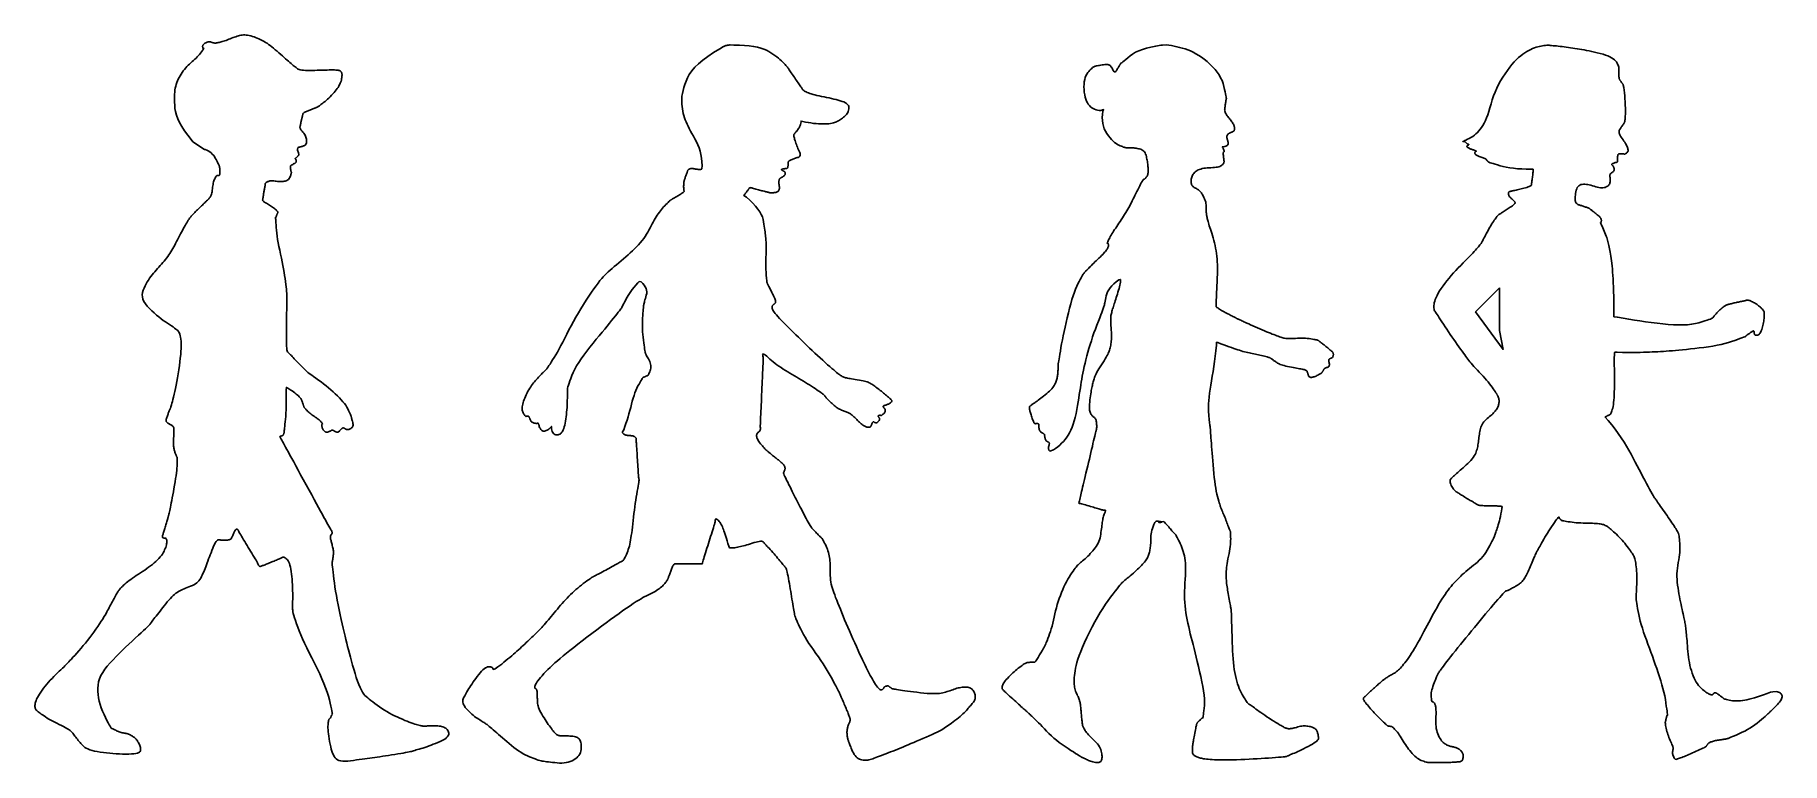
# Model space of a CAD drawing. Extents: x -1665 to 1502, y -682 to 637.
import ezdxf

# ---------------------------------------------------------------- set-up
doc = ezdxf.new("R2010")
doc.units = 0
doc.header["$LTSCALE"] = 20
doc.layers.add('_____1', color=7, linetype='CONTINUOUS')

msp = doc.modelspace()

# ---------------------------------------------------------------- linework, layer by layer
at = {"layer": '_____1', "color": 0, "linetype": 'CONTINUOUS', "flags": 128}
for points in [[(-1378.2, 443.4), (-1381.1, 447.6), (-1387.6, 455.7), (-1393.3, 463.5), (-1398.2, 471), (-1402.3, 478.2), (-1405.6, 485.1), (-1408.1, 491.7), (-1409.8, 498.1), (-1410.7, 504.1), (-1411.2, 509.8), (-1411.5, 515.2), (-1411.6, 520.3), (-1411.6, 525), (-1411.5, 529.5), (-1411.2, 533.6), (-1410.7, 537.4), (-1410.1, 540.9), (-1409.4, 544.3), (-1408.5, 547.5), (-1407.4, 550.8), (-1406.2, 553.9), (-1404.8, 557.1), (-1403.3, 560.2), (-1401.5, 563.2), (-1399.7, 566.2), (-1397.7, 569.2), (-1395.6, 572), (-1393.5, 574.7), (-1391.3, 577.3), (-1389, 579.8), (-1386.7, 582.2), (-1384.3, 584.4), (-1381.8, 586.6), (-1379.3, 588.7), (-1377, 590.8), (-1374.7, 593), (-1372.4, 595.2), (-1370.3, 597.4), (-1368.3, 599.6), (-1366.3, 601.9), (-1364.5, 604.2), (-1362.8, 606.3), (-1361.4, 608.2), (-1360.2, 609.7), (-1359.4, 610.9), (-1358.8, 611.8), (-1358.5, 612.3), (-1358.4, 612.6), (-1358.7, 612.5), (-1359, 612.4), (-1359.4, 612.4), (-1359.7, 612.5), (-1359.9, 612.8), (-1360.1, 613.3), (-1360.3, 613.9), (-1360.5, 614.7), (-1360.6, 615.6), (-1360.6, 616.6), (-1360.4, 617.6), (-1360, 618.5), (-1359.4, 619.4), (-1358.6, 620.3), (-1357.6, 621.1), (-1356.4, 621.9), (-1355, 622.7), (-1353.5, 623.4), (-1352.1, 623.9), (-1350.8, 624.3), (-1349.6, 624.6), (-1348.4, 624.7), (-1347.3, 624.7), (-1346.3, 624.5), (-1345.4, 624.2), (-1344.5, 623.9), (-1343.7, 623.6), (-1342.9, 623.3), (-1342.1, 623), (-1341.3, 622.8), (-1340.6, 622.6), (-1339.9, 622.5), (-1339.2, 622.3), (-1338.5, 622.3), (-1337.6, 622.3), (-1336.5, 622.4), (-1335.3, 622.5), (-1334, 622.8), (-1332.4, 623.1), (-1330.8, 623.5), (-1328.9, 623.9), (-1327, 624.4), (-1324.9, 625), (-1322.8, 625.7), (-1320.6, 626.5), (-1318.2, 627.3), (-1315.8, 628.2), (-1313.3, 629.2), (-1310.7, 630.2), (-1308.1, 631.3), (-1305.5, 632.2), (-1303, 633.1), (-1300.6, 633.9), (-1298.2, 634.7), (-1295.8, 635.3), (-1293.6, 635.9), (-1291.4, 636.4), (-1289.1, 636.8), (-1286.8, 637), (-1284.3, 637), (-1281.7, 636.9), (-1279.1, 636.5), (-1276.3, 636), (-1273.4, 635.3), (-1270.4, 634.4), (-1267.4, 633.4), (-1264.5, 632.3), (-1261.7, 631.2), (-1259, 630.1), (-1256.3, 628.9), (-1253.7, 627.6), (-1251.3, 626.4), (-1248.9, 625), (-1246.4, 623.5), (-1243.9, 621.9), (-1241.2, 620), (-1238.3, 617.9), (-1235.4, 615.6), (-1232.3, 613.1), (-1229, 610.4), (-1225.6, 607.5), (-1222.2, 604.5), (-1219, 601.7), (-1215.9, 599), (-1212.9, 596.4), (-1210.1, 593.9), (-1207.4, 591.6), (-1204.9, 589.4), (-1202.5, 587.3), (-1200.2, 585.4), (-1198.1, 583.6), (-1196.2, 581.9), (-1194.4, 580.4), (-1192.8, 579.1), (-1191.3, 577.9), (-1190, 576.8), (-1188.9, 575.9), (-1187.6, 575.1), (-1185.9, 574.4), (-1183.7, 573.9), (-1181, 573.4), (-1177.9, 573.1), (-1174.4, 572.9), (-1170.4, 572.8), (-1166, 572.8), (-1161.4, 572.9), (-1157, 572.9), (-1152.8, 573), (-1148.8, 573.1), (-1145, 573.2), (-1141.3, 573.3), (-1137.9, 573.4), (-1134.6, 573.5), (-1131.5, 573.6), (-1128.6, 573.7), (-1126, 573.7), (-1123.5, 573.7), (-1121.3, 573.6), (-1119.3, 573.5), (-1117.6, 573.4), (-1116, 573.2), (-1114.7, 573), (-1113.5, 572.7), (-1112.4, 572.4), (-1111.4, 571.9), (-1110.6, 571.5), (-1109.9, 570.9), (-1109.3, 570.3), (-1108.9, 569.7), (-1108.6, 568.9), (-1108.3, 568.1), (-1108.1, 567.2), (-1108, 566.3), (-1107.9, 565.2), (-1107.9, 564.1), (-1108, 562.8), (-1108.1, 561.5), (-1108.3, 560.3), (-1108.5, 559.1), (-1108.6, 558.1), (-1108.7, 557.2), (-1108.8, 556.5), (-1108.8, 555.8), (-1108.9, 555.3), (-1108.9, 555), (-1109, 554.6), (-1109.2, 554), (-1109.5, 553.2), (-1110, 552.1), (-1110.5, 550.9), (-1111.2, 549.5), (-1112, 547.9), (-1112.8, 546), (-1113.9, 544), (-1115.2, 542), (-1116.6, 539.8), (-1118.3, 537.6), (-1120.2, 535.2), (-1122.3, 532.8), (-1124.5, 530.3), (-1127, 527.7), (-1129.6, 525.2), (-1132, 522.8), (-1134.3, 520.6), (-1136.6, 518.6), (-1138.7, 516.7), (-1140.7, 515), (-1142.6, 513.4), (-1144.5, 512.1), (-1146.1, 510.8), (-1147.6, 509.8), (-1149, 508.8), (-1150.2, 508), (-1151.2, 507.3), (-1152, 506.8), (-1152.7, 506.4), (-1153.2, 506.1), (-1153.7, 505.9), (-1154.4, 505.7), (-1155.1, 505.4), (-1155.9, 505), (-1156.9, 504.6), (-1158, 504.2), (-1159.2, 503.7), (-1160.6, 503.1), (-1162, 502.5), (-1163.4, 502), (-1164.9, 501.4), (-1166.3, 500.8), (-1167.8, 500.2), (-1169.4, 499.5), (-1170.9, 498.9), (-1172.4, 498.3), (-1173.9, 497.7), (-1175.2, 497.1), (-1176.3, 496.5), (-1177.2, 496), (-1177.9, 495.5), (-1178.4, 495), (-1178.8, 494.5), (-1178.9, 494.1), (-1179, 493.6), (-1179.1, 493.1), (-1179.2, 492.4), (-1179.4, 491.7), (-1179.6, 490.8), (-1179.8, 489.9), (-1180.1, 488.8), (-1180.4, 487.7), (-1180.7, 486.5), (-1181, 485.3), (-1181.2, 484.1), (-1181.5, 482.9), (-1181.8, 481.7), (-1182, 480.5), (-1182.3, 479.2), (-1182.5, 478), (-1182.8, 476.8), (-1183, 475.7), (-1183.2, 474.6), (-1183.4, 473.6), (-1183.6, 472.7), (-1183.8, 471.9), (-1183.9, 471.1), (-1184.1, 470.4), (-1184.1, 469.7), (-1184, 468.8), (-1183.6, 467.8), (-1183.1, 466.7), (-1182.3, 465.4), (-1181.3, 464), (-1180.1, 462.5), (-1178.7, 460.9), (-1177.3, 459.1), (-1176.1, 457.4), (-1175, 455.6), (-1174.1, 453.8), (-1173.4, 452), (-1172.8, 450.1), (-1172.4, 448.2), (-1172.2, 446.3), (-1172.1, 444.5), (-1172.2, 442.8), (-1172.4, 441.4), (-1172.8, 440.1), (-1173.3, 439), (-1174, 438.1), (-1174.8, 437.3), (-1175.8, 436.8), (-1176.9, 436.3), (-1178, 435.9), (-1179.1, 435.5), (-1180.3, 435.1), (-1181.4, 434.8), (-1182.6, 434.5), (-1183.9, 434.2), (-1185.1, 433.9), (-1186.2, 433.6), (-1187.2, 433.1), (-1187.9, 432.4), (-1188.3, 431.6), (-1188.6, 430.6), (-1188.6, 429.4), (-1188.4, 428.1), (-1187.9, 426.6), (-1187.4, 425.1), (-1187, 423.8), (-1186.7, 422.6), (-1186.5, 421.6), (-1186.4, 420.7), (-1186.4, 420), (-1186.5, 419.4), (-1186.7, 419), (-1187, 418.6), (-1187.4, 418.2), (-1187.8, 417.8), (-1188.2, 417.3), (-1188.7, 416.9), (-1189.3, 416.3), (-1190, 415.8), (-1190.7, 415.2), (-1191.3, 414.6), (-1191.9, 414.1), (-1192.3, 413.6), (-1192.6, 413.2), (-1192.7, 412.9), (-1192.8, 412.6), (-1192.7, 412.4), (-1192.4, 412.2), (-1192.1, 412.1), (-1191.9, 411.8), (-1191.6, 411.5), (-1191.4, 411.1), (-1191.2, 410.7), (-1191.1, 410.1), (-1190.9, 409.5), (-1190.8, 408.9), (-1190.8, 408.2), (-1190.9, 407.5), (-1191.1, 406.8), (-1191.5, 406.2), (-1192.1, 405.6), (-1192.8, 405), (-1193.6, 404.4), (-1194.6, 403.9), (-1195.6, 403.4), (-1196.5, 402.9), (-1197.3, 402.4), (-1198.1, 402), (-1198.8, 401.7), (-1199.4, 401.4), (-1199.9, 401.1), (-1200.3, 400.9), (-1200.7, 400.6), (-1201, 400.2), (-1201.2, 399.7), (-1201.4, 399), (-1201.5, 398.3), (-1201.5, 397.4), (-1201.5, 396.4), (-1201.3, 395.2), (-1201.2, 394.1), (-1201, 393), (-1200.9, 392.1), (-1200.7, 391.2), (-1200.5, 390.4), (-1200.3, 389.8), (-1200.2, 389.2), (-1200, 388.7), (-1199.8, 388.2), (-1199.8, 387.5), (-1199.9, 386.7), (-1200.1, 385.7), (-1200.5, 384.5), (-1200.9, 383.1), (-1201.4, 381.6), (-1202.1, 379.9), (-1202.9, 378.2), (-1203.9, 376.8), (-1205, 375.5), (-1206.2, 374.4), (-1207.7, 373.4), (-1209.2, 372.7), (-1211, 372.2), (-1212.9, 371.9), (-1214.8, 371.7), (-1216.8, 371.5), (-1218.9, 371.5), (-1220.9, 371.5), (-1223, 371.6), (-1225.1, 371.7), (-1227.2, 372), (-1229.4, 372.2), (-1231.5, 372.5), (-1233.4, 372.7), (-1235.3, 372.7), (-1237, 372.7), (-1238.6, 372.5), (-1240, 372.2), (-1241.4, 371.8), (-1242.6, 371.3), (-1243.6, 370.7), (-1244.5, 370.2), (-1245.3, 369.7), (-1245.9, 369.2), (-1246.4, 368.7), (-1246.8, 368.3), (-1247, 367.9), (-1247, 367.5), (-1247, 367), (-1247.1, 366.4), (-1247.2, 365.6), (-1247.3, 364.7), (-1247.5, 363.6), (-1247.7, 362.4), (-1248, 361), (-1248.3, 359.4), (-1248.7, 357.8), (-1249, 356.1), (-1249.3, 354.5), (-1249.6, 352.9), (-1249.9, 351.3), (-1250.1, 349.7), (-1250.3, 348.1), (-1250.5, 346.5), (-1250.7, 345), (-1250.9, 343.6), (-1251.1, 342.4), (-1251.2, 341.3), (-1251.4, 340.3), (-1251.5, 339.5), (-1251.7, 338.8), (-1251.8, 338.2), (-1251.8, 337.7), (-1251.6, 337.1), (-1251.1, 336.4), (-1250.4, 335.7), (-1249.4, 334.9), (-1248.2, 334), (-1246.7, 333.1), (-1245, 332.1), (-1243.2, 331), (-1241.4, 329.9), (-1239.5, 328.8), (-1237.7, 327.6), (-1235.9, 326.4), (-1234.1, 325.1), (-1232.3, 323.8), (-1230.6, 322.5), (-1228.9, 321.2), (-1227.5, 320), (-1226.4, 318.9), (-1225.5, 317.9), (-1224.9, 317), (-1224.5, 316.3), (-1224.4, 315.6), (-1224.5, 315), (-1224.8, 314.5), (-1225.1, 313.9), (-1225.4, 313.3), (-1225.7, 312.6), (-1225.9, 311.8), (-1226.2, 311), (-1226.5, 310.1), (-1226.8, 309.2), (-1227.1, 308.4), (-1227.3, 307.6), (-1227.6, 307.1), (-1227.8, 306.7), (-1228, 306.5), (-1228.1, 306.4), (-1228.2, 306.5), (-1228.3, 306.8), (-1228.4, 306.8), (-1228.4, 306.1), (-1228.3, 304.8), (-1228.2, 302.8), (-1228.1, 300.2), (-1227.8, 296.9), (-1227.6, 293), (-1227.2, 288.4), (-1226.8, 283.4), (-1226.2, 278), (-1225.5, 272.4), (-1224.6, 266.5), (-1223.5, 260.3), (-1222.3, 253.8), (-1220.9, 247), (-1219.4, 240), (-1217.9, 232.9), (-1216.5, 226.1), (-1215.2, 219.5), (-1214, 213.1), (-1212.9, 207), (-1211.9, 201.2), (-1211.1, 195.6), (-1210.4, 190.2), (-1209.8, 185.1), (-1209.2, 180.5), (-1208.8, 176.3), (-1208.4, 172.5), (-1208.1, 169.1), (-1207.9, 166.1), (-1207.8, 163.5), (-1207.8, 161.4), (-1207.8, 159.2), (-1207.8, 156.7), (-1207.9, 153.8), (-1207.9, 150.5), (-1208, 146.8), (-1208.1, 142.8), (-1208.2, 138.3), (-1208.3, 133.5), (-1208.4, 128.4), (-1208.5, 123.2), (-1208.6, 117.8), (-1208.6, 112.3), (-1208.7, 106.6), (-1208.7, 100.8), (-1208.7, 94.9), (-1208.7, 88.8), (-1208.7, 83), (-1208.5, 77.9), (-1208.3, 73.5), (-1208, 69.9), (-1207.7, 66.9), (-1207.3, 64.7), (-1206.8, 63.1), (-1206.2, 62.3), (-1205.5, 61.7), (-1204.6, 60.9), (-1203.6, 60), (-1202.5, 58.9), (-1201.2, 57.5), (-1199.8, 56.1), (-1198.2, 54.4), (-1196.5, 52.5), (-1194.6, 50.6), (-1192.8, 48.6), (-1190.9, 46.6), (-1189, 44.7), (-1187.1, 42.7), (-1185.1, 40.7), (-1183.2, 38.8), (-1181.2, 36.8), (-1179.2, 34.9), (-1177.5, 33.2), (-1176, 31.7), (-1174.8, 30.4), (-1173.7, 29.4), (-1172.8, 28.5), (-1172.2, 27.8), (-1171.7, 27.3), (-1171.1, 26.7), (-1169.9, 25.8), (-1168.2, 24.4), (-1165.8, 22.7), (-1162.9, 20.6), (-1159.5, 18.1), (-1155.4, 15.1), (-1150.8, 11.9), (-1146, 8.4), (-1141.3, 4.8), (-1136.8, 1.3), (-1132.4, -2.3), (-1128.1, -5.8), (-1124, -9.4), (-1120.1, -13.1), (-1116.3, -16.7), (-1112.7, -20.3), (-1109.4, -23.8), (-1106.4, -27.3), (-1103.7, -30.6), (-1101.3, -33.8), (-1099.3, -37), (-1097.5, -40), (-1096, -43), (-1094.8, -45.8), (-1093.7, -48.2), (-1092.8, -50.3), (-1092, -52), (-1091.5, -53.4), (-1091.1, -54.5), (-1090.8, -55.3), (-1090.8, -55.7), (-1090.7, -56.1), (-1090.6, -56.6), (-1090.5, -57.4), (-1090.2, -58.5), (-1089.9, -59.7), (-1089.5, -61.2), (-1089.1, -62.8), (-1088.5, -64.7), (-1088.1, -66.7), (-1087.9, -68.4), (-1087.9, -70), (-1088.2, -71.5), (-1088.7, -72.8), (-1089.5, -73.9), (-1090.5, -74.9), (-1091.8, -75.7), (-1093.1, -76.4), (-1094.4, -77), (-1095.5, -77.4), (-1096.6, -77.7), (-1097.6, -77.8), (-1098.5, -77.8), (-1099.3, -77.7), (-1100.1, -77.4), (-1100.8, -77.1), (-1101.4, -76.7), (-1102, -76.4), (-1102.6, -76.1), (-1103.2, -75.8), (-1103.7, -75.5), (-1104.2, -75.2), (-1104.6, -75), (-1105, -74.8), (-1105.5, -74.6), (-1105.9, -74.6), (-1106.4, -74.7), (-1106.8, -74.9), (-1107.3, -75.2), (-1107.8, -75.6), (-1108.2, -76.1), (-1108.7, -76.6), (-1109.2, -77.2), (-1109.8, -77.8), (-1110.4, -78.4), (-1111, -79), (-1111.6, -79.7), (-1112.3, -80.3), (-1113, -81), (-1113.8, -81.6), (-1114.6, -82.1), (-1115.4, -82.4), (-1116.2, -82.5), (-1117, -82.5), (-1117.8, -82.4), (-1118.7, -82.1), (-1119.6, -81.6), (-1120.5, -81.1), (-1121.3, -80.7), (-1122, -80.2), (-1122.6, -79.9), (-1123.2, -79.5), (-1123.7, -79.2), (-1124.1, -79), (-1124.4, -78.7), (-1124.8, -78.6), (-1125.2, -78.6), (-1125.7, -78.6), (-1126.3, -78.8), (-1126.9, -79), (-1127.7, -79.4), (-1128.5, -79.8), (-1129.4, -80.4), (-1130.3, -80.9), (-1131.2, -81.4), (-1132.1, -81.8), (-1133, -82.1), (-1133.8, -82.3), (-1134.6, -82.4), (-1135.5, -82.4), (-1136.3, -82.4), (-1137, -82.2), (-1137.8, -82), (-1138.5, -81.7), (-1139.2, -81.3), (-1139.8, -80.8), (-1140.5, -80.3), (-1141.1, -79.6), (-1141.6, -78.9), (-1142.2, -78.1), (-1142.6, -77.3), (-1143.1, -76.5), (-1143.4, -75.6), (-1143.7, -74.7), (-1144, -73.8), (-1144.2, -72.9), (-1144.3, -72), (-1144.4, -71.1), (-1144.4, -70.3), (-1144.4, -69.6), (-1144.4, -69), (-1144.3, -68.5), (-1144.1, -68.2), (-1143.9, -68), (-1143.7, -67.8), (-1143.5, -67.7), (-1143.5, -67.5), (-1143.6, -67.1), (-1143.8, -66.6), (-1144.2, -66.1), (-1144.7, -65.3), (-1145.4, -64.5), (-1146.2, -63.6), (-1147.2, -62.6), (-1148.3, -61.5), (-1149.6, -60.3), (-1151.1, -59.1), (-1152.7, -57.9), (-1154.4, -56.5), (-1156.4, -55.2), (-1158.5, -53.7), (-1160.6, -52.3), (-1162.5, -50.9), (-1164.4, -49.5), (-1166.1, -48.1), (-1167.7, -46.8), (-1169.2, -45.5), (-1170.5, -44.2), (-1171.7, -42.9), (-1172.8, -41.8), (-1173.8, -40.7), (-1174.6, -39.8), (-1175.3, -38.9), (-1175.9, -38.2), (-1176.4, -37.6), (-1176.7, -37.1), (-1176.9, -36.8), (-1177, -36.4), (-1177.2, -35.9), (-1177.4, -35.3), (-1177.6, -34.6), (-1177.9, -33.7), (-1178.2, -32.8), (-1178.6, -31.7), (-1179, -30.5), (-1179.4, -29.3), (-1179.8, -28.1), (-1180.1, -27), (-1180.5, -25.9), (-1180.9, -25), (-1181.2, -24.1), (-1181.6, -23.2), (-1181.9, -22.4), (-1182.4, -21.6), (-1183.2, -20.6), (-1184.2, -19.5), (-1185.5, -18.2), (-1187.1, -16.7), (-1189, -15.1), (-1191.2, -13.4), (-1193.6, -11.5), (-1196.1, -9.6), (-1198.5, -7.9), (-1200.6, -6.3), (-1202.6, -4.9), (-1204.4, -3.8), (-1206, -2.7), (-1207.4, -1.9), (-1208.6, -1.2), (-1208.6, -1.2), (-1208.8, -1.4), (-1209.2, -5), (-1209, -13.2), (-1209, -21), (-1209, -28.4), (-1209.1, -35.3), (-1209.3, -41.9), (-1209.6, -48), (-1209.9, -53.8), (-1210.4, -59.1), (-1210.9, -63.9), (-1211.3, -68.2), (-1211.7, -71.9), (-1212, -75), (-1212.3, -77.6), (-1212.5, -79.7), (-1212.6, -81.2), (-1212.7, -82.1), (-1212.8, -82.8), (-1212.9, -83.4), (-1213.1, -84.1), (-1213.3, -84.7), (-1213.5, -85.3), (-1213.8, -86), (-1214.1, -86.6), (-1214.5, -87.2), (-1214.9, -87.8), (-1215.3, -88.3), (-1215.8, -88.7), (-1216.3, -89), (-1216.9, -89.3), (-1217.5, -89.4), (-1218.2, -89.5), (-1218.9, -89.5), (-1219.5, -89.6), (-1220, -89.8), (-1220.3, -90.1), (-1220.4, -90.6), (-1220.3, -91.3), (-1220, -92), (-1219.6, -92.9), (-1219, -94), (-1218.2, -95.4), (-1217.1, -97.2), (-1215.7, -99.6), (-1214.1, -102.4), (-1212.3, -105.8), (-1210.2, -109.6), (-1207.8, -113.9), (-1205.2, -118.7), (-1202.3, -124), (-1199.1, -129.9), (-1195.5, -136.4), (-1191.7, -143.5), (-1187.4, -151.2), (-1182.9, -159.5), (-1178.1, -168.4), (-1172.9, -177.9), (-1167.7, -187.3), (-1162.8, -196.2), (-1158.3, -204.5), (-1154.1, -212.1), (-1150.3, -219.2), (-1146.7, -225.7), (-1143.5, -231.5), (-1140.7, -236.8), (-1138.1, -241.5), (-1135.8, -245.8), (-1133.7, -249.5), (-1131.9, -252.8), (-1130.3, -255.5), (-1129, -257.8), (-1127.9, -259.6), (-1127.1, -260.9), (-1126.5, -261.9), (-1126.1, -262.9), (-1125.8, -263.8), (-1125.7, -264.7), (-1125.8, -265.6), (-1126.1, -266.4), (-1126.6, -267.1), (-1127.2, -267.8), (-1127.9, -268.5), (-1128.4, -269.3), (-1128.8, -270.2), (-1129, -271.2), (-1129.1, -272.3), (-1129.1, -273.5), (-1128.9, -274.7), (-1128.6, -276.1), (-1128.2, -277.5), (-1127.8, -279), (-1127.4, -280.6), (-1126.9, -282.3), (-1126.5, -284.1), (-1126, -285.9), (-1125.5, -287.9), (-1125, -289.9), (-1124.5, -292), (-1124.1, -293.9), (-1123.7, -295.6), (-1123.5, -297.3), (-1123.4, -298.8), (-1123.3, -300.2), (-1123.3, -301.5), (-1123.4, -302.7), (-1123.5, -303.8), (-1123.7, -305), (-1123.8, -306.2), (-1124, -307.5), (-1124.2, -308.8), (-1124.3, -310.1), (-1124.5, -311.5), (-1124.7, -313), (-1124.9, -314.3), (-1125.1, -315.5), (-1125.3, -316.4), (-1125.5, -317.1), (-1125.6, -317.6), (-1125.8, -317.8), (-1125.9, -317.9), (-1126, -317.7), (-1126.1, -317.8), (-1126, -318.8), (-1125.9, -320.6), (-1125.6, -323.2), (-1125.3, -326.7), (-1124.8, -331), (-1124.2, -336.1), (-1123.6, -342.1), (-1122.8, -348.7), (-1121.8, -355.6), (-1120.7, -362.9), (-1119.5, -370.5), (-1118.1, -378.4), (-1116.5, -386.7), (-1114.8, -395.3), (-1113, -404.2), (-1111.1, -413.1), (-1109.2, -421.7), (-1107.5, -429.8), (-1105.7, -437.5), (-1104.1, -444.8), (-1102.5, -451.8), (-1100.9, -458.3), (-1099.4, -464.4), (-1097.9, -470.5), (-1096.3, -476.7), (-1094.6, -483.3), (-1092.7, -490), (-1090.8, -497.1), (-1088.8, -504.3), (-1086.6, -511.8), (-1084.3, -519.5), (-1082, -527), (-1079.7, -533.8), (-1077.4, -539.8), (-1075.2, -545.2), (-1072.9, -549.8), (-1070.7, -553.6), (-1068.5, -556.8), (-1066.3, -559.2), (-1064, -561.3), (-1061.4, -563.6), (-1058.6, -566), (-1055.4, -568.5), (-1052, -571.1), (-1048.3, -573.9), (-1044.3, -576.8), (-1040, -579.8), (-1035.6, -582.9), (-1031.1, -585.8), (-1026.6, -588.6), (-1022, -591.2), (-1017.4, -593.7), (-1012.7, -596.2), (-1007.9, -598.4), (-1003.2, -600.6), (-998.5, -602.6), (-994.1, -604.5), (-990, -606.2), (-986.1, -607.7), (-982.5, -609), (-979.2, -610.2), (-976.2, -611.2), (-973.4, -612), (-970.9, -612.8), (-968.5, -613.4), (-966.4, -613.9), (-964.5, -614.3), (-962.7, -614.6), (-961.2, -614.8), (-959.9, -614.9), (-958.7, -614.9), (-957.6, -614.9), (-956.2, -614.8), (-954.5, -614.8), (-952.7, -614.7), (-950.5, -614.6), (-948.2, -614.5), (-945.6, -614.4), (-942.8, -614.3), (-939.9, -614.3), (-937.1, -614.4), (-934.5, -614.5), (-932, -614.8), (-929.6, -615.2), (-927.4, -615.7), (-925.3, -616.3), (-923.3, -617), (-921.4, -617.8), (-919.8, -618.8), (-918.4, -619.9), (-917.2, -621.2), (-916.2, -622.6), (-915.4, -624.1), (-914.8, -625.8), (-914.4, -627.7), (-914.4, -629.5), (-914.9, -631.4), (-916, -633.3), (-917.7, -635.2), (-920, -637.1), (-922.8, -639), (-926.1, -640.9), (-930.1, -642.7), (-934.3, -644.6), (-938.4, -646.3), (-942.4, -647.9), (-946.3, -649.4), (-950.2, -650.9), (-953.9, -652.2), (-957.6, -653.4), (-961.2, -654.6), (-964.7, -655.6), (-967.9, -656.6), (-970.9, -657.4), (-973.6, -658.2), (-976.1, -659), (-978.3, -659.6), (-980.3, -660.2), (-982.1, -660.7), (-984, -661.2), (-986.4, -661.7), (-989.4, -662.3), (-992.9, -663), (-996.9, -663.7), (-1001.5, -664.5), (-1006.6, -665.3), (-1012.2, -666.2), (-1018, -667.1), (-1023.6, -668), (-1029, -668.8), (-1034.2, -669.6), (-1039.3, -670.3), (-1044.1, -671), (-1048.7, -671.7), (-1053.1, -672.3), (-1057.5, -672.9), (-1062.1, -673.5), (-1066.8, -674.1), (-1071.6, -674.8), (-1076.6, -675.5), (-1081.7, -676.3), (-1086.9, -677.1), (-1092.3, -677.9), (-1097.6, -678.5), (-1102.3, -678.7), (-1106.6, -678.6), (-1110.3, -678.1), (-1113.6, -677.2), (-1116.4, -676), (-1118.7, -674.4), (-1120.5, -672.4), (-1122, -670), (-1123.5, -667.2), (-1124.9, -664.1), (-1126.1, -660.6), (-1127.3, -656.8), (-1128.5, -652.5), (-1129.5, -647.9), (-1130.4, -643), (-1131.3, -638), (-1132, -633.3), (-1132.6, -629), (-1133, -625.1), (-1133.3, -621.4), (-1133.5, -618.1), (-1133.5, -615.2), (-1133.3, -612.5), (-1133.1, -610.2), (-1132.9, -608.2), (-1132.6, -606.4), (-1132.3, -605), (-1132, -603.8), (-1131.6, -602.8), (-1131.3, -602.2), (-1130.8, -601.8), (-1130.4, -601.5), (-1130, -601.2), (-1129.6, -600.8), (-1129.2, -600.3), (-1128.8, -599.7), (-1128.4, -599), (-1128, -598.3), (-1127.6, -597.5), (-1127.3, -596.7), (-1126.9, -596), (-1126.6, -595.4), (-1126.4, -594.9), (-1126.1, -594.5), (-1125.9, -594.2), (-1125.6, -594), (-1125.5, -593.9), (-1125.4, -593.5), (-1125.5, -592.2), (-1125.9, -590.1), (-1126.5, -587.2), (-1127.2, -583.4), (-1128.2, -578.9), (-1129.5, -573.5), (-1130.9, -567.3), (-1132.7, -560.5), (-1134.9, -553.2), (-1137.6, -545.6), (-1140.7, -537.5), (-1144.3, -529), (-1148.4, -520.1), (-1152.9, -510.8), (-1157.9, -501), (-1162.9, -491.3), (-1167.6, -482), (-1171.9, -473.2), (-1175.9, -464.7), (-1179.5, -456.8), (-1182.7, -449.3), (-1185.6, -442.2), (-1188.1, -435.5), (-1190.3, -429.4), (-1192.2, -423.9), (-1193.8, -418.9), (-1195.2, -414.6), (-1196.2, -410.9), (-1196.9, -407.7), (-1197.3, -405.2), (-1197.4, -403.3), (-1197.4, -401.4), (-1197.4, -399), (-1197.4, -396.2), (-1197.4, -392.9), (-1197.4, -389), (-1197.3, -384.8), (-1197.3, -380), (-1197.3, -374.8), (-1197.4, -369.3), (-1197.5, -364), (-1197.7, -358.9), (-1198, -353.8), (-1198.4, -348.9), (-1198.9, -344.1), (-1199.4, -339.5), (-1200.1, -334.9), (-1200.8, -330.7), (-1201.6, -326.8), (-1202.5, -323.4), (-1203.4, -320.3), (-1204.5, -317.7), (-1205.6, -315.5), (-1206.9, -313.7), (-1208.2, -312.3), (-1209.5, -311.3), (-1210.7, -310.4), (-1211.9, -309.7), (-1212.9, -309.2), (-1213.8, -308.9), (-1214.6, -308.8), (-1215.3, -308.9), (-1216, -309.1), (-1216.6, -309.6), (-1217.5, -310), (-1218.6, -310.6), (-1219.8, -311.2), (-1221.3, -311.8), (-1223, -312.5), (-1224.8, -313.3), (-1226.9, -314.2), (-1229, -315), (-1231.2, -315.9), (-1233.3, -316.8), (-1235.4, -317.6), (-1237.5, -318.5), (-1239.6, -319.3), (-1241.7, -320.1), (-1243.7, -321), (-1245.7, -321.8), (-1247.5, -322.5), (-1249.2, -323.1), (-1250.6, -323.7), (-1251.9, -324.2), (-1253.1, -324.7), (-1254.1, -325.1), (-1254.9, -325.4), (-1255.6, -325.6), (-1256.2, -325.7), (-1256.9, -325.6), (-1257.4, -325.4), (-1257.9, -325), (-1258.4, -324.5), (-1258.8, -323.9), (-1259.2, -323.1), (-1259.7, -322.1), (-1260.4, -320.7), (-1261.3, -319), (-1262.4, -317), (-1263.8, -314.6), (-1265.4, -311.9), (-1267.2, -308.8), (-1269.3, -305.4), (-1271.5, -301.9), (-1273.6, -298.3), (-1275.7, -294.8), (-1277.9, -291.3), (-1280, -287.8), (-1282.1, -284.3), (-1284.2, -280.8), (-1286.3, -277.3), (-1288.3, -274), (-1290, -271.1), (-1291.6, -268.5), (-1293, -266.1), (-1294.1, -264.2), (-1295.1, -262.5), (-1295.8, -261.2), (-1296.3, -260.2), (-1296.8, -259.4), (-1297.2, -258.8), (-1297.6, -258.3), (-1298.1, -258.1), (-1298.5, -257.9), (-1299, -258), (-1299.5, -258.1), (-1300, -258.5), (-1300.5, -259), (-1301, -259.6), (-1301.5, -260.4), (-1302.1, -261.3), (-1302.6, -262.4), (-1303.2, -263.6), (-1303.8, -265), (-1304.5, -266.5), (-1305.1, -268), (-1305.7, -269.4), (-1306.3, -270.7), (-1306.9, -271.9), (-1307.4, -272.9), (-1308, -273.9), (-1308.5, -274.7), (-1309, -275.4), (-1309.5, -276), (-1310.3, -276.6), (-1311.3, -277), (-1312.4, -277.4), (-1313.8, -277.7), (-1315.3, -277.9), (-1317.1, -278.1), (-1319, -278.2), (-1321, -278.2), (-1322.9, -278.2), (-1324.6, -278.2), (-1326.2, -278.1), (-1327.7, -278), (-1329.1, -277.8), (-1330.4, -277.6), (-1331.5, -277.4), (-1332.6, -277.4), (-1333.8, -278), (-1335, -279.1), (-1336.3, -280.7), (-1337.7, -282.9), (-1339.2, -285.7), (-1340.7, -289), (-1342.2, -292.8), (-1343.8, -296.9), (-1345.4, -300.8), (-1346.9, -304.7), (-1348.3, -308.5), (-1349.7, -312.2), (-1351.1, -315.9), (-1352.4, -319.4), (-1353.6, -322.9), (-1354.9, -326.2), (-1356.1, -329.5), (-1357.4, -332.6), (-1358.7, -335.7), (-1360, -338.6), (-1361.3, -341.4), (-1362.7, -344.1), (-1364, -346.7), (-1365.5, -349.2), (-1367.2, -351.5), (-1369.1, -353.6), (-1371.3, -355.5), (-1373.7, -357.3), (-1376.3, -358.9), (-1379.2, -360.4), (-1382.3, -361.6), (-1385.4, -362.8), (-1388.5, -364), (-1391.4, -365.2), (-1394.2, -366.4), (-1396.8, -367.6), (-1399.4, -368.9), (-1401.9, -370.1), (-1404.2, -371.3), (-1406.5, -372.7), (-1408.9, -374.3), (-1411.4, -376.3), (-1413.9, -378.5), (-1416.4, -380.9), (-1419.1, -383.7), (-1421.8, -386.7), (-1424.6, -390), (-1427.3, -393.5), (-1430.1, -396.8), (-1432.7, -400.1), (-1435.3, -403.3), (-1437.8, -406.5), (-1440.2, -409.5), (-1442.5, -412.6), (-1444.8, -415.5), (-1447, -418.3), (-1448.9, -420.8), (-1450.7, -423.1), (-1452.2, -425.1), (-1453.5, -426.9), (-1454.6, -428.4), (-1455.6, -429.6), (-1456.3, -430.6), (-1457.2, -431.7), (-1458.8, -433.4), (-1461.1, -435.6), (-1464.1, -438.5), (-1467.7, -441.9), (-1472, -445.9), (-1477, -450.4), (-1482.7, -455.6), (-1488.6, -461), (-1494.5, -466.5), (-1500.4, -472), (-1506.1, -477.6), (-1511.8, -483.2), (-1517.4, -488.9), (-1523, -494.6), (-1528.4, -500.4), (-1533.5, -506.2), (-1538, -512), (-1541.7, -517.7), (-1544.9, -523.5), (-1547.3, -529.2), (-1549.1, -535), (-1550.2, -540.7), (-1550.7, -546.4), (-1550.6, -552.1), (-1550.1, -557.9), (-1549.3, -563.7), (-1548.1, -569.6), (-1546.5, -575.6), (-1544.5, -581.6), (-1542.1, -587.7), (-1539.3, -593.8), (-1536.5, -599.6), (-1534, -604.6), (-1531.8, -608.9), (-1530, -612.5), (-1528.4, -615.3), (-1527.1, -617.3), (-1526.1, -618.6), (-1525.4, -619.2), (-1524.8, -619.4), (-1524.1, -619.8), (-1523.2, -620.1), (-1522.2, -620.6), (-1521, -621.2), (-1519.7, -621.8), (-1518.2, -622.5), (-1516.6, -623.2), (-1514.9, -624), (-1513.3, -624.7), (-1511.6, -625.4), (-1509.9, -625.9), (-1508.2, -626.4), (-1506.5, -626.9), (-1504.7, -627.2), (-1503, -627.5), (-1501.3, -627.8), (-1499.6, -628.1), (-1498, -628.6), (-1496.4, -629), (-1494.8, -629.6), (-1493.3, -630.2), (-1491.8, -630.9), (-1490.3, -631.7), (-1488.9, -632.5), (-1487.6, -633.3), (-1486.4, -634.1), (-1485.2, -634.8), (-1484.2, -635.6), (-1483.3, -636.4), (-1482.4, -637.1), (-1481.7, -637.9), (-1481, -638.7), (-1480.3, -639.6), (-1479.5, -640.7), (-1478.7, -642), (-1477.9, -643.3), (-1477, -644.8), (-1476.2, -646.5), (-1475.3, -648.3), (-1474.4, -650.1), (-1473.8, -651.9), (-1473.4, -653.6), (-1473.1, -655.2), (-1473, -656.7), (-1473.2, -658.2), (-1473.5, -659.5), (-1474, -660.8), (-1474.9, -662), (-1476.5, -663), (-1478.8, -663.8), (-1481.7, -664.5), (-1485.2, -665), (-1489.4, -665.4), (-1494.3, -665.6), (-1499.8, -665.6), (-1505.6, -665.5), (-1511.5, -665.3), (-1517.3, -665), (-1523.1, -664.6), (-1528.8, -664.1), (-1534.6, -663.5), (-1540.4, -662.8), (-1546.1, -662), (-1551.6, -661.1), (-1556.6, -660.1), (-1561.1, -659), (-1565.1, -657.7), (-1568.5, -656.4), (-1571.5, -655), (-1574, -653.5), (-1576, -651.8), (-1577.7, -650.1), (-1579.4, -648.4), (-1581.1, -646.6), (-1582.8, -644.7), (-1584.4, -642.8), (-1586, -640.8), (-1587.6, -638.8), (-1589.1, -636.8), (-1590.6, -634.8), (-1592, -632.9), (-1593.4, -631.1), (-1594.8, -629.5), (-1596, -628), (-1597.2, -626.6), (-1598.4, -625.4), (-1599.4, -624.3), (-1600.7, -623.1), (-1602.3, -621.9), (-1604.4, -620.5), (-1606.8, -619.1), (-1609.6, -617.5), (-1612.8, -615.7), (-1616.4, -613.9), (-1620.5, -611.9), (-1624.6, -609.9), (-1628.5, -607.9), (-1632.2, -606), (-1635.8, -604), (-1639.1, -602.1), (-1642.3, -600.3), (-1645.3, -598.4), (-1648.1, -596.6), (-1650.7, -594.8), (-1653.1, -593.2), (-1655.2, -591.7), (-1657.1, -590.3), (-1658.7, -589.1), (-1660.2, -587.9), (-1661.4, -586.9), (-1662.3, -586), (-1663.1, -585.1), (-1663.7, -583.9), (-1664.2, -582.7), (-1664.4, -581.2), (-1664.6, -579.6), (-1664.5, -577.8), (-1664.4, -575.8), (-1664, -573.6), (-1663.4, -571.3), (-1662.6, -568.8), (-1661.5, -566.1), (-1660, -563.2), (-1658.3, -560.2), (-1656.4, -556.9), (-1654.1, -553.5), (-1651.6, -549.9), (-1648.8, -546.2), (-1646, -542.6), (-1643.1, -539), (-1640, -535.5), (-1636.9, -532), (-1633.6, -528.5), (-1630.3, -525.1), (-1626.8, -521.7), (-1623.5, -518.4), (-1620.4, -515.4), (-1617.5, -512.7), (-1614.9, -510.1), (-1612.5, -507.9), (-1610.4, -505.8), (-1608.6, -504), (-1607, -502.4), (-1605.4, -500.8), (-1603.4, -498.7), (-1601.2, -496.3), (-1598.6, -493.5), (-1595.7, -490.3), (-1592.4, -486.8), (-1588.9, -482.8), (-1585, -478.5), (-1581, -473.9), (-1577, -469.2), (-1573.1, -464.5), (-1569.2, -459.6), (-1565.3, -454.7), (-1561.6, -449.6), (-1557.8, -444.5), (-1554.1, -439.3), (-1550.6, -434.2), (-1547.4, -429.4), (-1544.4, -425), (-1541.8, -421), (-1539.4, -417.2), (-1537.4, -413.9), (-1535.6, -410.8), (-1534.1, -408.1), (-1532.8, -405.5), (-1531.4, -402.9), (-1530, -400.3), (-1528.6, -397.6), (-1527.2, -394.9), (-1525.7, -392.2), (-1524.2, -389.4), (-1522.7, -386.5), (-1521.2, -383.8), (-1519.8, -381.2), (-1518.5, -378.9), (-1517.3, -376.8), (-1516.2, -375), (-1515.3, -373.3), (-1514.4, -371.9), (-1513.6, -370.6), (-1512.8, -369.5), (-1511.8, -368.2), (-1510.6, -366.8), (-1509.2, -365.2), (-1507.6, -363.5), (-1505.8, -361.8), (-1503.9, -359.9), (-1501.7, -357.8), (-1499.4, -355.7), (-1496.8, -353.6), (-1494, -351.4), (-1491, -349.1), (-1487.8, -346.8), (-1484.4, -344.5), (-1480.8, -342.1), (-1477, -339.7), (-1473.1, -337.2), (-1469.3, -334.8), (-1465.6, -332.2), (-1462, -329.7), (-1458.5, -327.1), (-1455, -324.5), (-1451.7, -321.9), (-1448.4, -319.2), (-1445.3, -316.5), (-1442.5, -313.8), (-1439.9, -311.2), (-1437.5, -308.6), (-1435.4, -306), (-1433.6, -303.4), (-1432, -300.8), (-1430.6, -298.3), (-1429.5, -295.8), (-1428.4, -293.4), (-1427.6, -291.1), (-1426.9, -288.9), (-1426.3, -286.8), (-1425.8, -284.8), (-1425.6, -282.9), (-1425.4, -281.2), (-1425.4, -279.5), (-1425.6, -278.1), (-1425.9, -276.9), (-1426.4, -275.9), (-1427, -275.2), (-1427.7, -274.7), (-1428.6, -274.4), (-1429.7, -274.3), (-1430.7, -274.3), (-1431.6, -274.1), (-1432.3, -273.9), (-1432.9, -273.6), (-1433.3, -273.2), (-1433.5, -272.7), (-1433.6, -272), (-1433.5, -271.3), (-1433.3, -270.5), (-1433.1, -269.5), (-1432.8, -268.3), (-1432.4, -267.1), (-1432, -265.7), (-1431.6, -264.1), (-1431.1, -262.4), (-1430.6, -260.6), (-1430, -258.6), (-1429.4, -256.7), (-1428.8, -254.7), (-1428.2, -252.7), (-1427.5, -250.6), (-1426.9, -248.6), (-1426.3, -246.5), (-1425.6, -244.4), (-1425, -242.4), (-1424.4, -240.5), (-1423.9, -238.9), (-1423.5, -237.5), (-1423.1, -236.3), (-1422.8, -235.3), (-1422.5, -234.5), (-1422.3, -233.9), (-1422.2, -233.2), (-1421.9, -232.2), (-1421.6, -230.8), (-1421.2, -229), (-1420.7, -226.8), (-1420.2, -224.3), (-1419.6, -221.4), (-1418.9, -218.1), (-1418.2, -214.5), (-1417.4, -210.5), (-1416.6, -206.1), (-1415.7, -201.3), (-1414.7, -196.2), (-1413.7, -190.8), (-1412.7, -184.9), (-1411.5, -178.7), (-1410.5, -172.5), (-1409.5, -166.7), (-1408.7, -161.4), (-1408, -156.4), (-1407.5, -151.9), (-1407.1, -147.8), (-1406.8, -144), (-1406.7, -140.7), (-1406.7, -137.8), (-1406.6, -135.3), (-1406.6, -133.2), (-1406.6, -131.4), (-1406.7, -130), (-1406.7, -129), (-1406.8, -128.3), (-1406.9, -128), (-1407, -127.9), (-1407.2, -127.6), (-1407.4, -127.1), (-1407.7, -126.6), (-1408, -125.9), (-1408.4, -125), (-1408.8, -124), (-1409.3, -122.9), (-1409.8, -121.7), (-1410.2, -120.4), (-1410.7, -119), (-1411.1, -117.6), (-1411.5, -116.2), (-1411.9, -114.7), (-1412.3, -113.1), (-1412.6, -111.4), (-1413, -109.7), (-1413.2, -107.8), (-1413.4, -105.8), (-1413.5, -103.6), (-1413.5, -101.3), (-1413.5, -98.8), (-1413.3, -96.2), (-1413.2, -93.4), (-1413, -90.6), (-1412.8, -88.1), (-1412.7, -85.7), (-1412.6, -83.6), (-1412.5, -81.6), (-1412.5, -79.9), (-1412.6, -78.3), (-1412.7, -76.9), (-1412.8, -75.7), (-1413.1, -74.6), (-1413.6, -73.5), (-1414.2, -72.5), (-1415, -71.5), (-1415.9, -70.7), (-1416.9, -69.9), (-1418.1, -69.2), (-1419.3, -68.5), (-1420.5, -67.9), (-1421.5, -67.2), (-1422.5, -66.6), (-1423.4, -66), (-1424.2, -65.5), (-1424.9, -64.9), (-1425.5, -64.4), (-1426, -63.8), (-1426.4, -63.1), (-1426.6, -62.2), (-1426.7, -61.2), (-1426.6, -60.1), (-1426.4, -58.8), (-1426.1, -57.5), (-1425.6, -55.9), (-1425, -54.4), (-1424.5, -52.8), (-1423.9, -51.3), (-1423.3, -49.8), (-1422.8, -48.3), (-1422.2, -46.9), (-1421.7, -45.5), (-1421.1, -44.1), (-1420.6, -42.8), (-1420.1, -41.6), (-1419.7, -40.6), (-1419.3, -39.8), (-1419, -39.1), (-1418.8, -38.6), (-1418.6, -38.2), (-1418.4, -38), (-1418.3, -37.5), (-1418, -36.6), (-1417.6, -35), (-1417, -32.9), (-1416.3, -30.2), (-1415.5, -27), (-1414.6, -23.2), (-1413.5, -18.8), (-1412.3, -13.9), (-1411.2, -8.7), (-1410, -3.1), (-1408.8, 2.9), (-1407.6, 9.2), (-1406.4, 16), (-1405.2, 23.1), (-1404, 30.7), (-1402.8, 38.2), (-1401.9, 45.2), (-1401.1, 51.8), (-1400.4, 58), (-1400, 63.8), (-1399.7, 69.1), (-1399.6, 74), (-1399.6, 78.4), (-1399.8, 82.5), (-1400.2, 86.2), (-1400.6, 89.4), (-1401.2, 92.3), (-1401.8, 94.9), (-1402.6, 97), (-1403.5, 98.8), (-1404.6, 100.1), (-1405.8, 101.4), (-1407.4, 102.8), (-1409.4, 104.4), (-1411.7, 106.2), (-1414.3, 108.1), (-1417.2, 110.1), (-1420.6, 112.3), (-1424.2, 114.7), (-1428.1, 117.3), (-1432, 120), (-1436, 123.1), (-1440.1, 126.3), (-1444.2, 129.7), (-1448.4, 133.4), (-1452.7, 137.3), (-1457.1, 141.5), (-1461.1, 145.7), (-1464.4, 149.9), (-1466.9, 154.1), (-1468.7, 158.2), (-1469.7, 162.4), (-1470, 166.5), (-1469.5, 170.6), (-1468.3, 174.7), (-1466.6, 178.6), (-1464.9, 182.5), (-1463, 186.2), (-1461.1, 189.7), (-1459, 193.1), (-1456.8, 196.4), (-1454.6, 199.5), (-1452.2, 202.5), (-1449.7, 205.4), (-1447.3, 208.2), (-1444.8, 211.1), (-1442.4, 213.9), (-1440, 216.7), (-1437.6, 219.4), (-1435.1, 222.1), (-1432.7, 224.8), (-1430.3, 227.5), (-1428, 230.2), (-1425.9, 232.9), (-1423.8, 235.7), (-1421.8, 238.5), (-1419.9, 241.4), (-1418, 244.2), (-1416.3, 247.1), (-1414.6, 250.1), (-1412.9, 253.1), (-1411.2, 256.2), (-1409.5, 259.4), (-1407.8, 262.7), (-1406, 266.1), (-1404.3, 269.5), (-1402.5, 273.1), (-1400.8, 276.5), (-1399, 279.9), (-1397.3, 283.1), (-1395.7, 286.1), (-1394.1, 289.1), (-1392.5, 291.8), (-1390.9, 294.4), (-1389.4, 296.9), (-1387.9, 299.2), (-1386.6, 301.3), (-1385.3, 303.2), (-1384.1, 304.9), (-1383.1, 306.5), (-1382.1, 307.8), (-1381.2, 309), (-1380.3, 309.9), (-1379.5, 310.8), (-1378.5, 311.9), (-1377.4, 313), (-1376.2, 314.3), (-1374.8, 315.7), (-1373.3, 317.1), (-1371.7, 318.8), (-1369.9, 320.5), (-1368.1, 322.2), (-1366.3, 324), (-1364.5, 325.7), (-1362.8, 327.3), (-1361.1, 329), (-1359.5, 330.6), (-1357.8, 332.1), (-1356.2, 333.7), (-1354.7, 335.2), (-1353.3, 336.6), (-1352, 337.9), (-1350.7, 339.1), (-1349.6, 340.3), (-1348.6, 341.4), (-1347.7, 342.4), (-1346.9, 343.3), (-1346.2, 344.3), (-1345.6, 345.5), (-1345, 347), (-1344.4, 348.8), (-1344, 350.8), (-1343.5, 353.1), (-1343.2, 355.6), (-1342.9, 358.4), (-1342.5, 361.3), (-1342.2, 363.9), (-1341.7, 366.4), (-1341.2, 368.8), (-1340.7, 370.9), (-1340, 372.9), (-1339.4, 374.8), (-1338.6, 376.4), (-1337.9, 377.9), (-1337.2, 379.2), (-1336.5, 380.3), (-1335.9, 381.1), (-1335.4, 381.8), (-1335, 382.2), (-1334.5, 382.5), (-1334.2, 382.5), (-1333.9, 382.5), (-1333.5, 382.5), (-1333.2, 382.4), (-1332.8, 382.4), (-1332.4, 382.4), (-1331.9, 382.4), (-1331.5, 382.5), (-1331, 382.5), (-1330.6, 382.6), (-1330.2, 383), (-1329.9, 383.6), (-1329.7, 384.4), (-1329.5, 385.4), (-1329.3, 386.6), (-1329.3, 388), (-1329.3, 389.6), (-1329.3, 391.3), (-1329.4, 392.9), (-1329.5, 394.3), (-1329.6, 395.6), (-1329.8, 396.9), (-1330, 397.9), (-1330.2, 398.9), (-1330.5, 399.8), (-1330.8, 400.7), (-1331.3, 401.8), (-1332, 403.2), (-1332.8, 404.9), (-1333.8, 406.8), (-1334.9, 409), (-1336.2, 411.4), (-1337.7, 414), (-1339.3, 416.7), (-1341.1, 419.2), (-1343.1, 421.4), (-1345.3, 423.5), (-1347.7, 425.3), (-1350.3, 427), (-1353, 428.4), (-1355.9, 429.7), (-1355.9, 429.7), (-1357.3, 429.3), (-1378.2, 443.4)], [(-404.4, 618.9), (-405.1, 618.9), (-406.5, 618.8), (-407.8, 618.6), (-409.2, 618.4), (-410.5, 618.1), (-411.9, 617.8), (-413.2, 617.4), (-414.5, 616.9), (-415.8, 616.4), (-415.8, 616.4), (-416.4, 616.2), (-423, 612), (-434.4, 605.1), (-444.7, 598.3), (-453.7, 591.6), (-461.7, 585), (-468.4, 578.5), (-474, 572.1), (-478.5, 565.7), (-481.8, 559.5), (-484.3, 553.3), (-486.5, 547.4), (-488.3, 541.7), (-489.8, 536.3), (-490.9, 531), (-491.7, 525.9), (-492, 521), (-492.1, 516.4), (-491.8, 511.9), (-491.4, 507.5), (-490.9, 503.2), (-490.2, 499), (-489.3, 495), (-488.2, 491), (-487, 487.2), (-485.7, 483.4), (-484.1, 479.7), (-482.4, 475.7), (-480.5, 471.6), (-478.4, 467.3), (-476.1, 462.9), (-473.6, 458.3), (-471, 453.5), (-468.1, 448.6), (-465.3, 443.4), (-462.9, 438), (-460.7, 432.4), (-458.9, 426.5), (-457.4, 420.4), (-456.3, 414), (-455.4, 407.3), (-454.9, 400.5), (-454.9, 400.5), (-455.9, 394.6), (-456.4, 393.8), (-457.9, 393.6), (-459.4, 393.6), (-461, 393.5), (-462.5, 393.6), (-464, 393.7), (-465.6, 393.9), (-467.1, 394.1), (-468.6, 394.4), (-470.1, 394.7), (-471.5, 394.9), (-472.8, 395), (-474, 395.1), (-475.1, 395), (-476.1, 394.9), (-477, 394.7), (-477.7, 394.4), (-478.4, 394.1), (-479.1, 393.8), (-479.6, 393.5), (-480, 393.2), (-480.4, 392.9), (-480.6, 392.7), (-480.8, 392.4), (-480.9, 392.2), (-481, 391.9), (-481.1, 391.4), (-481.4, 390.7), (-481.6, 389.9), (-482, 388.9), (-482.4, 387.8), (-482.9, 386.4), (-483.5, 384.9), (-484.1, 383.4), (-484.7, 381.9), (-485.2, 380.5), (-485.7, 379.2), (-486.1, 377.9), (-486.5, 376.7), (-486.9, 375.6), (-487.3, 374.5), (-487.6, 373.4), (-487.9, 372.3), (-488.1, 371), (-488.3, 369.7), (-488.5, 368.2), (-488.6, 366.7), (-488.6, 365.1), (-488.7, 363.4), (-488.7, 361.7), (-488.6, 360.2), (-488.6, 358.8), (-488.5, 357.6), (-488.4, 356.6), (-488.2, 355.8), (-488.1, 355.1), (-487.9, 354.6), (-487.8, 354.2), (-487.9, 353.7), (-488.3, 353.1), (-488.8, 352.5), (-489.6, 351.8), (-490.6, 351), (-491.9, 350.2), (-493.3, 349.3), (-494.9, 348.3), (-496.4, 347.4), (-497.9, 346.5), (-499.4, 345.6), (-500.9, 344.7), (-502.3, 343.8), (-503.7, 343), (-505.1, 342.1), (-506.5, 341.3), (-507.6, 340.6), (-508.6, 340), (-509.5, 339.5), (-510.2, 339.1), (-510.8, 338.8), (-511.2, 338.6), (-511.5, 338.5), (-511.8, 338.3), (-512.3, 337.9), (-513.1, 337.2), (-514.2, 336.3), (-515.4, 335.1), (-517, 333.7), (-518.7, 332), (-520.7, 330), (-522.8, 327.8), (-524.9, 325.6), (-526.9, 323.3), (-528.9, 320.9), (-530.8, 318.4), (-532.7, 315.9), (-534.6, 313.2), (-536.4, 310.4), (-538.2, 307.6), (-540, 304.6), (-541.8, 301.5), (-543.7, 298.2), (-545.6, 294.8), (-547.5, 291.2), (-549.5, 287.5), (-551.5, 283.7), (-553.6, 279.8), (-555.9, 275.9), (-558.4, 272.1), (-561.1, 268.3), (-564, 264.5), (-567.2, 260.7), (-570.5, 256.9), (-574, 253.2), (-577.7, 249.5), (-581.5, 245.8), (-585.3, 242.2), (-589.3, 238.5), (-593.4, 234.9), (-597.5, 231.3), (-601.8, 227.8), (-606.1, 224.3), (-610.4, 220.8), (-614.5, 217.4), (-618.3, 214.1), (-622, 210.9), (-625.4, 207.8), (-628.6, 204.7), (-631.6, 201.8), (-634.4, 198.9), (-637.2, 195.8), (-640.4, 192.1), (-643.8, 187.7), (-647.5, 182.7), (-651.5, 177.1), (-655.8, 170.9), (-660.3, 164.1), (-665.2, 156.6), (-670.1, 148.9), (-674.9, 141.1), (-679.5, 133.4), (-684, 125.7), (-688.3, 118), (-692.5, 110.4), (-696.5, 102.8), (-700.4, 95.1), (-704.1, 87.8), (-707.6, 80.8), (-711, 74.3), (-714.3, 68.2), (-717.5, 62.6), (-720.5, 57.4), (-723.4, 52.6), (-726.1, 48.3), (-728.6, 44.4), (-730.9, 41), (-732.8, 38.1), (-734.4, 35.7), (-735.8, 33.7), (-736.9, 32.3), (-737.6, 31.3), (-738.1, 30.8), (-738.5, 30.4), (-739.1, 29.8), (-739.9, 29.1), (-740.9, 28.1), (-742, 27), (-743.4, 25.7), (-744.9, 24.2), (-746.6, 22.5), (-748.4, 20.7), (-750.2, 18.9), (-752, 17), (-753.8, 15), (-755.6, 13), (-757.3, 11), (-759.1, 8.9), (-760.8, 6.7), (-762.5, 4.5), (-764.2, 2.1), (-765.9, -0.4), (-767.5, -3), (-769.2, -5.7), (-770.8, -8.5), (-772.4, -11.5), (-774, -14.6), (-775.5, -17.7), (-776.8, -20.7), (-778, -23.6), (-778.9, -26.4), (-779.7, -29), (-780.4, -31.6), (-780.8, -34), (-781.1, -36.3), (-781.3, -38.5), (-781.3, -40.5), (-781.1, -42.4), (-780.8, -44.2), (-780.3, -45.9), (-779.8, -47.4), (-779, -48.8), (-778.1, -50), (-777.2, -51.1), (-776.5, -52), (-775.8, -52.8), (-775.3, -53.4), (-774.9, -53.8), (-774.6, -54), (-774.5, -54.1), (-774.4, -54), (-774.4, -53.9), (-774.4, -53.7), (-774.2, -53.6), (-774, -53.5), (-773.8, -53.4), (-773.5, -53.4), (-773.1, -53.3), (-772.6, -53.3), (-772.1, -53.3), (-771.7, -53.3), (-771.2, -53.4), (-770.9, -53.4), (-770.5, -53.5), (-770.2, -53.6), (-769.9, -53.7), (-769.6, -53.9), (-769.4, -54.1), (-769.1, -54.5), (-768.8, -55), (-768.4, -55.7), (-768.1, -56.5), (-767.7, -57.4), (-767.3, -58.5), (-766.9, -59.7), (-766.4, -61), (-765.7, -62.1), (-765, -63.1), (-764.2, -63.9), (-763.2, -64.6), (-762.2, -65.2), (-761, -65.7), (-759.7, -66), (-758.4, -66.3), (-757.3, -66.4), (-756.3, -66.5), (-755.4, -66.6), (-754.7, -66.5), (-754.1, -66.4), (-753.7, -66.2), (-753.4, -66), (-753.1, -65.8), (-752.8, -65.9), (-752.5, -66.3), (-752.1, -66.9), (-751.7, -67.8), (-751.3, -69), (-750.8, -70.4), (-750.3, -72.1), (-749.7, -73.8), (-749, -75.4), (-748.3, -76.7), (-747.5, -77.9), (-746.5, -78.8), (-745.5, -79.5), (-744.5, -80.1), (-743.3, -80.4), (-742.1, -80.5), (-740.7, -80.4), (-739.3, -80.2), (-737.9, -79.7), (-736.3, -78.9), (-734.7, -78), (-733, -76.9), (-731.3, -75.5), (-731.3, -75.5), (-728.4, -72.1), (-728.4, -73.4), (-728, -76.4), (-727.4, -79), (-726.7, -81.3), (-725.7, -83.2), (-724.7, -84.7), (-723.5, -85.9), (-722.1, -86.7), (-720.6, -87.1), (-719, -87.3), (-717.5, -87.3), (-716, -87.1), (-714.7, -86.7), (-713.3, -86.1), (-712.1, -85.4), (-710.9, -84.4), (-709.8, -83.3), (-708.7, -82), (-707.7, -80.3), (-706.8, -78.2), (-705.9, -75.8), (-705, -73), (-704.2, -69.9), (-703.5, -66.4), (-702.8, -62.6), (-702.2, -58.6), (-701.6, -54.5), (-701.1, -50.4), (-700.7, -46.2), (-700.3, -42), (-700, -37.7), (-699.8, -33.4), (-699.6, -29), (-699.5, -24.8), (-699.4, -20.9), (-699.3, -17.5), (-699.3, -14.5), (-699.3, -11.9), (-699.3, -9.7), (-699.3, -7.8), (-699.4, -6.4), (-699.3, -4.9), (-699, -2.9), (-698.3, -0.4), (-697.5, 2.7), (-696.3, 6.2), (-694.9, 10.3), (-693.2, 14.9), (-691.2, 20.1), (-688.9, 25.6), (-686, 31.4), (-682.7, 37.5), (-678.8, 43.7), (-674.5, 50.3), (-669.7, 57.1), (-664.4, 64.2), (-658.6, 71.5), (-652.6, 78.8), (-647, 85.7), (-641.7, 92.2), (-636.6, 98.4), (-631.8, 104.3), (-627.3, 109.8), (-623.1, 114.9), (-619.2, 119.7), (-615.6, 124.1), (-612.4, 128), (-609.6, 131.5), (-607.2, 134.6), (-605.2, 137.2), (-603.5, 139.4), (-602.3, 141.1), (-601.5, 142.4), (-600.8, 143.6), (-600, 145), (-599, 146.7), (-598, 148.6), (-596.9, 150.8), (-595.6, 153.2), (-594.3, 155.9), (-592.8, 158.8), (-591.1, 162), (-589.2, 165.2), (-587, 168.7), (-584.5, 172.3), (-581.7, 176), (-578.6, 179.9), (-575.3, 184), (-571.6, 188.2), (-571.6, 188.2), (-569.1, 190.4), (-565.8, 189.6), (-562.7, 186.8), (-560.2, 183.9), (-558.2, 180.9), (-556.8, 178), (-555.9, 174.9), (-555.5, 171.9), (-555.6, 168.8), (-556.3, 165.6), (-557.2, 162.6), (-558, 159.8), (-558.8, 157.2), (-559.4, 154.9), (-559.9, 152.9), (-560.4, 151.1), (-560.7, 149.6), (-561, 148.3), (-561.2, 146.9), (-561.4, 145.1), (-561.7, 142.8), (-561.9, 140), (-562.2, 136.8), (-562.5, 133.1), (-562.8, 128.9), (-563.1, 124.3), (-563.3, 119.4), (-563.5, 114.5), (-563.5, 109.5), (-563.4, 104.5), (-563.1, 99.5), (-562.8, 94.5), (-562.3, 89.4), (-561.7, 84.3), (-561, 79.5), (-560.4, 75.2), (-559.9, 71.4), (-559.4, 68.2), (-559, 65.5), (-558.6, 63.3), (-558.2, 61.7), (-557.9, 60.7), (-557.6, 59.8), (-557.1, 58.7), (-556.5, 57.4), (-555.7, 55.9), (-554.8, 54.2), (-553.8, 52.3), (-552.6, 50.2), (-551.3, 47.9), (-550.1, 45.5), (-549.1, 43.1), (-548.5, 40.7), (-548.1, 38.4), (-548, 36), (-548.1, 33.7), (-548.6, 31.3), (-549.3, 29), (-550.1, 26.8), (-550.9, 25), (-551.6, 23.4), (-552.2, 22), (-552.8, 21), (-553.3, 20.3), (-553.8, 19.9), (-554.1, 19.7), (-554.5, 19.7), (-554.9, 19.6), (-555.4, 19.5), (-556, 19.3), (-556.6, 19), (-557.2, 18.7), (-557.9, 18.4), (-558.7, 18), (-559.4, 17.6), (-560.1, 17.3), (-560.6, 17), (-561, 16.9), (-561.4, 16.8), (-561.6, 16.9), (-561.7, 17), (-561.7, 17.1), (-561.8, 17.2), (-562.1, 16.7), (-562.7, 15.8), (-563.6, 14.5), (-564.7, 12.7), (-566.1, 10.5), (-567.7, 7.8), (-569.5, 4.7), (-571.5, 1.2), (-573.4, -2.6), (-575.2, -6.7), (-576.9, -11.1), (-578.6, -15.8), (-580.2, -20.8), (-581.7, -26.1), (-583.2, -31.8), (-584.6, -37.6), (-586.1, -43.4), (-587.8, -49.2), (-589.5, -55), (-591.3, -60.8), (-593.2, -66.6), (-595.2, -72.5), (-597.2, -78.3), (-597.2, -78.3), (-599.2, -82.1), (-599.2, -83.7), (-598.3, -84.8), (-597.2, -85.8), (-596.1, -86.6), (-594.8, -87.3), (-593.4, -87.8), (-591.9, -88.2), (-590.3, -88.5), (-588.5, -88.6), (-586.8, -88.6), (-585.1, -88.7), (-583.6, -88.9), (-582.2, -89.1), (-581, -89.4), (-579.8, -89.7), (-578.8, -90.1), (-577.9, -90.5), (-577.1, -91), (-576.4, -91.5), (-575.9, -92.1), (-575.4, -92.7), (-575, -93.4), (-574.8, -94.2), (-574.7, -95), (-574.6, -95.8), (-574.6, -96.9), (-574.6, -98.4), (-574.5, -100.3), (-574.4, -102.6), (-574.3, -105.3), (-574.1, -108.5), (-573.8, -112), (-573.5, -116), (-573.2, -120.1), (-572.9, -124.3), (-572.6, -128.5), (-572.3, -132.6), (-572.1, -136.8), (-571.8, -141), (-571.6, -145.1), (-571.3, -149.3), (-571.1, -153.2), (-570.8, -156.7), (-570.6, -159.7), (-570.4, -162.2), (-570.2, -164.2), (-570, -165.8), (-569.8, -166.8), (-569.6, -167.4), (-569.4, -168.1), (-569.5, -169.4), (-569.7, -171.2), (-570, -173.7), (-570.4, -176.7), (-571.1, -180.4), (-571.8, -184.7), (-572.7, -189.5), (-573.7, -194.8), (-574.6, -200.2), (-575.5, -205.8), (-576.3, -211.5), (-577.2, -217.5), (-577.9, -223.6), (-578.7, -229.9), (-579.4, -236.3), (-580.1, -242.7), (-580.8, -248.8), (-581.5, -254.5), (-582.1, -259.8), (-582.8, -264.8), (-583.5, -269.5), (-584.2, -273.8), (-584.8, -277.8), (-585.5, -281.6), (-586.3, -285.2), (-587.1, -288.7), (-588, -292), (-589, -295.2), (-590, -298.3), (-591.1, -301.2), (-592.3, -304), (-593.4, -306.6), (-594.5, -308.9), (-595.6, -310.8), (-596.5, -312.5), (-597.4, -313.8), (-598.2, -314.8), (-599, -315.5), (-599.7, -315.9), (-600.5, -316.2), (-601.5, -316.7), (-602.8, -317.3), (-604.3, -318.1), (-606.1, -319.1), (-608.2, -320.2), (-610.5, -321.5), (-613, -323), (-615.7, -324.5), (-618.5, -326.1), (-621.2, -327.6), (-624.1, -329.2), (-626.9, -330.8), (-629.8, -332.3), (-632.7, -333.9), (-635.7, -335.5), (-638.5, -337), (-641.1, -338.3), (-643.4, -339.5), (-645.4, -340.5), (-647.1, -341.4), (-648.5, -342.1), (-649.6, -342.7), (-650.5, -343.1), (-651.4, -343.6), (-652.6, -344.3), (-654.2, -345.3), (-656.1, -346.6), (-658.4, -348.1), (-660.9, -349.9), (-663.9, -352), (-667.1, -354.3), (-670.5, -356.8), (-673.9, -359.4), (-677.3, -362.1), (-680.6, -364.8), (-683.9, -367.7), (-687.2, -370.6), (-690.4, -373.6), (-693.6, -376.6), (-696.8, -379.8), (-699.9, -383), (-703, -386.2), (-706, -389.4), (-709, -392.7), (-711.9, -396.1), (-714.7, -399.5), (-717.6, -402.9), (-720.3, -406.4), (-723.1, -409.7), (-725.8, -413), (-728.5, -416.2), (-731.2, -419.4), (-733.8, -422.5), (-736.4, -425.5), (-739, -428.5), (-741.5, -431.3), (-743.8, -433.9), (-745.9, -436.2), (-747.8, -438.3), (-749.6, -440.2), (-751.1, -441.8), (-752.5, -443.2), (-753.6, -444.3), (-754.8, -445.4), (-756.2, -446.8), (-757.7, -448.2), (-759.5, -449.9), (-761.5, -451.8), (-763.7, -453.9), (-766, -456.1), (-768.6, -458.6), (-771.3, -461.2), (-774, -463.7), (-776.8, -466.3), (-779.6, -468.9), (-782.4, -471.5), (-785.2, -474.1), (-788.1, -476.7), (-791, -479.4), (-794, -482), (-797.1, -484.8), (-800.3, -487.6), (-803.6, -490.4), (-807.1, -493.3), (-810.7, -496.3), (-814.4, -499.4), (-818.3, -502.5), (-822, -505.3), (-825.2, -507.7), (-827.9, -509.6), (-830.2, -510.9), (-832, -511.7), (-833.3, -512.1), (-834.1, -511.9), (-834.5, -511.2), (-834.8, -510.3), (-835.2, -509.5), (-835.8, -508.9), (-836.7, -508.4), (-837.8, -508), (-839, -507.7), (-840.5, -507.6), (-842.2, -507.5), (-844, -507.8), (-845.9, -508.5), (-848, -509.6), (-850.2, -511.2), (-852.5, -513.2), (-855, -515.6), (-857.5, -518.4), (-860.2, -521.7), (-862.9, -525.1), (-865.4, -528.5), (-867.8, -531.8), (-870.1, -535), (-872.3, -538.1), (-874.4, -541.2), (-876.3, -544.2), (-878.1, -547.1), (-879.8, -550), (-881.4, -552.6), (-882.8, -555.2), (-884.1, -557.6), (-885.4, -559.8), (-886.5, -561.9), (-887.5, -563.9), (-888.3, -565.7), (-889, -567.6), (-889.2, -569.5), (-889, -571.6), (-888.5, -573.7), (-887.5, -576), (-886.2, -578.4), (-884.4, -581), (-882.3, -583.6), (-879.9, -586.2), (-877.5, -588.7), (-875.1, -591.1), (-872.7, -593.3), (-870.2, -595.4), (-867.7, -597.3), (-865.2, -599.1), (-862.7, -600.8), (-860.2, -602.4), (-857.9, -603.8), (-855.8, -605.2), (-853.8, -606.4), (-852.1, -607.5), (-850.5, -608.6), (-849.1, -609.5), (-847.8, -610.3), (-846.5, -611.2), (-845, -612.3), (-843.2, -613.7), (-841.2, -615.4), (-839, -617.3), (-836.4, -619.4), (-833.7, -621.8), (-830.6, -624.5), (-827.4, -627.3), (-824, -630.2), (-820.5, -633.3), (-816.8, -636.4), (-813, -639.7), (-809, -643), (-804.9, -646.5), (-800.6, -650.1), (-796.2, -653.6), (-792, -656.8), (-787.8, -659.7), (-783.7, -662.4), (-779.7, -664.9), (-775.8, -667), (-772, -668.9), (-768.3, -670.6), (-764.7, -672), (-761.3, -673.3), (-758.1, -674.5), (-755.1, -675.5), (-752.2, -676.4), (-749.6, -677.1), (-747.1, -677.8), (-744.9, -678.3), (-742.5, -678.7), (-739.9, -679.1), (-737, -679.5), (-733.8, -679.9), (-730.3, -680.3), (-726.5, -680.7), (-722.4, -681.1), (-718, -681.5), (-713.6, -681.8), (-709.4, -681.8), (-705.3, -681.6), (-701.4, -681), (-697.8, -680.2), (-694.3, -679.1), (-691, -677.8), (-687.9, -676.2), (-685, -674.4), (-682.5, -672.4), (-680.4, -670.2), (-678.5, -667.9), (-677, -665.5), (-675.9, -662.9), (-675, -660.1), (-674.5, -657.2), (-674.3, -654.3), (-674.2, -651.6), (-674.3, -649.1), (-674.6, -646.8), (-675, -644.6), (-675.5, -642.7), (-676.3, -641), (-677.2, -639.4), (-678.3, -638), (-679.6, -636.8), (-681.2, -635.8), (-682.9, -634.9), (-684.9, -634.2), (-687.1, -633.7), (-689.5, -633.3), (-692.1, -633.1), (-694.7, -633), (-697.3, -632.8), (-699.7, -632.7), (-702, -632.7), (-704.1, -632.6), (-706.1, -632.6), (-708.1, -632.5), (-709.8, -632.5), (-711.5, -632.5), (-713.1, -632.3), (-714.5, -632.1), (-715.8, -631.8), (-716.9, -631.4), (-718, -631), (-718.9, -630.4), (-719.7, -629.8), (-720.5, -629), (-721.5, -628), (-722.6, -626.8), (-723.8, -625.3), (-725.2, -623.6), (-726.7, -621.7), (-728.4, -619.5), (-730.2, -617.1), (-732.1, -614.5), (-734, -611.9), (-735.9, -609.1), (-737.9, -606.2), (-739.8, -603.2), (-741.7, -600), (-743.7, -596.8), (-745.6, -593.4), (-747.5, -590.1), (-749.1, -587), (-750.5, -584), (-751.6, -581.2), (-752.5, -578.5), (-753.1, -576.1), (-753.5, -573.8), (-753.7, -571.7), (-753.7, -569.7), (-753.8, -567.7), (-753.8, -565.7), (-753.9, -563.6), (-754, -561.6), (-754, -559.6), (-754.1, -557.6), (-754.2, -555.5), (-754.3, -553.6), (-754.4, -552), (-754.7, -550.5), (-754.9, -549.4), (-755.3, -548.5), (-755.7, -547.8), (-756.2, -547.4), (-756.7, -547.2), (-757.3, -547.1), (-757.7, -546.9), (-758, -546.5), (-758.3, -546), (-758.4, -545.3), (-758.5, -544.5), (-758.4, -543.6), (-758.3, -542.5), (-757.9, -541.2), (-757.2, -539.6), (-756.1, -537.7), (-754.6, -535.4), (-752.8, -532.9), (-750.6, -530.1), (-748.1, -527), (-745.2, -523.6), (-741.9, -519.9), (-738.5, -516.2), (-734.7, -512.5), (-730.8, -508.6), (-726.5, -504.6), (-722.1, -500.6), (-717.4, -496.5), (-712.4, -492.2), (-707, -487.8), (-701.2, -483.1), (-694.8, -477.9), (-687.9, -472.5), (-680.5, -466.7), (-672.6, -460.6), (-664.1, -454.1), (-655.2, -447.3), (-646.1, -440.4), (-637.4, -433.9), (-629, -427.7), (-621, -421.8), (-613.2, -416.1), (-605.8, -410.8), (-598.8, -405.8), (-592, -401.1), (-585.7, -396.8), (-579.9, -392.9), (-574.7, -389.5), (-570.1, -386.6), (-565.9, -384.1), (-562.4, -382), (-559.3, -380.4), (-556.9, -379.3), (-554.6, -378.3), (-552.4, -377.3), (-550.1, -376.1), (-547.7, -374.9), (-545.3, -373.6), (-542.9, -372.2), (-540.4, -370.8), (-537.9, -369.2), (-535.4, -367.6), (-533.1, -366), (-531, -364.4), (-529, -362.8), (-527.2, -361.2), (-525.5, -359.6), (-524, -358.1), (-522.7, -356.5), (-521.5, -355), (-520.5, -353.6), (-519.6, -352.4), (-518.9, -351.3), (-518.2, -350.4), (-517.8, -349.6), (-517.4, -349), (-517.2, -348.5), (-517.1, -348.1), (-516.9, -347.4), (-516.6, -346.7), (-516.3, -345.8), (-515.9, -344.7), (-515.4, -343.5), (-514.9, -342.1), (-514.3, -340.7), (-513.7, -339.1), (-513.1, -337.5), (-512.5, -335.8), (-511.8, -334.2), (-511.2, -332.5), (-510.6, -330.8), (-509.9, -329.1), (-509.3, -327.4), (-508.6, -325.8), (-508, -324.4), (-507.3, -323.2), (-506.6, -322.3), (-505.9, -321.6), (-505.2, -321.1), (-504.5, -320.8), (-503.7, -320.8), (-502.9, -320.9), (-501.8, -321), (-500.4, -321.1), (-498.8, -321.1), (-497, -321.2), (-495, -321.2), (-492.7, -321.2), (-490.2, -321.2), (-487.5, -321.2), (-484.9, -321.2), (-482.3, -321.2), (-479.7, -321.2), (-477.1, -321.2), (-474.6, -321.2), (-472.1, -321.2), (-469.5, -321.2), (-467.1, -321.2), (-464.9, -321.2), (-462.8, -321.2), (-460.9, -321.2), (-459.2, -321.2), (-457.7, -321.2), (-456.4, -321.2), (-455.2, -321.2), (-455.2, -321.2), (-454.7, -319.3), (-454, -317), (-453.2, -314.5), (-452.3, -311.6), (-451.3, -308.4), (-450.2, -304.9), (-449.1, -301.1), (-447.8, -296.9), (-446.5, -292.6), (-445.1, -288.3), (-443.8, -284.1), (-442.5, -279.8), (-441.1, -275.6), (-439.8, -271.4), (-438.4, -267.3), (-437.1, -263.1), (-435.8, -259.1), (-434.7, -255.6), (-433.7, -252.3), (-432.9, -249.5), (-432.3, -247), (-431.8, -244.9), (-431.5, -243.1), (-431.4, -241.7), (-431.2, -240.6), (-430.9, -239.9), (-430.4, -239.5), (-429.8, -239.5), (-429, -239.8), (-428.1, -240.4), (-426.9, -241.3), (-425.7, -242.6), (-424.3, -244.1), (-423.1, -245.8), (-421.9, -247.5), (-420.7, -249.5), (-419.6, -251.5), (-418.5, -253.7), (-417.5, -256.1), (-416.6, -258.6), (-415.6, -261.3), (-414.6, -264.3), (-413.5, -267.7), (-412.4, -271.3), (-411.1, -275.3), (-409.8, -279.5), (-408.5, -284.1), (-407, -289), (-407, -289), (-405.7, -291.7), (-404.1, -292.3), (-402.2, -292.3), (-400.2, -292.2), (-398.1, -292), (-395.9, -291.7), (-393.5, -291.3), (-391, -290.9), (-388.4, -290.3), (-385.7, -289.7), (-382.9, -289), (-380, -288.3), (-377, -287.5), (-374, -286.6), (-370.8, -285.7), (-367.5, -284.7), (-364.2, -283.7), (-360.8, -282.6), (-357.4, -281.7), (-354.5, -280.9), (-351.8, -280.5), (-349.5, -280.2), (-347.6, -280.2), (-346, -280.5), (-344.7, -281), (-343.8, -281.8), (-342.9, -282.7), (-341.8, -283.9), (-340.6, -285.3), (-339.2, -286.9), (-337.6, -288.7), (-335.8, -290.7), (-333.8, -292.9), (-331.6, -295.2), (-329.3, -297.7), (-327.1, -300.2), (-324.8, -302.8), (-322.6, -305.3), (-320.5, -307.9), (-318.3, -310.5), (-316.2, -313.1), (-314, -315.7), (-312, -318.2), (-310.2, -320.4), (-308.6, -322.3), (-307.3, -323.9), (-306.1, -325.3), (-305.1, -326.4), (-304.4, -327.2), (-303.8, -327.7), (-303.3, -328.4), (-302.8, -329.6), (-302.2, -331.3), (-301.6, -333.5), (-300.9, -336.2), (-300.2, -339.4), (-299.4, -343.2), (-298.5, -347.5), (-297.7, -352.1), (-296.9, -356.7), (-296.1, -361.3), (-295.3, -366), (-294.5, -370.8), (-293.7, -375.5), (-293, -380.4), (-292.3, -385.2), (-291.6, -389.9), (-291, -394.3), (-290.3, -398.3), (-289.7, -401.9), (-289.1, -405.2), (-288.5, -408.2), (-288, -410.8), (-287.5, -413), (-286.9, -415.3), (-286, -417.8), (-285, -420.6), (-283.7, -423.8), (-282.2, -427.2), (-280.5, -431), (-278.6, -435), (-276.4, -439.4), (-274.1, -444), (-271.4, -448.9), (-268.4, -454), (-265.1, -459.4), (-261.5, -465), (-257.6, -470.8), (-253.4, -477), (-248.9, -483.3), (-244.3, -489.7), (-240, -496.1), (-235.8, -502.3), (-231.9, -508.4), (-228.2, -514.4), (-224.7, -520.3), (-221.4, -526.1), (-218.3, -531.8), (-215.5, -537.1), (-213, -541.7), (-210.9, -545.7), (-209.2, -549), (-207.8, -551.6), (-206.8, -553.6), (-206.2, -554.9), (-205.9, -555.6), (-205.8, -556.1), (-205.5, -556.8), (-205, -557.9), (-204.5, -559.2), (-203.8, -560.8), (-202.9, -562.8), (-201.9, -565), (-200.8, -567.5), (-199.7, -570.1), (-198.5, -572.8), (-197.4, -575.3), (-196.3, -577.8), (-195.3, -580.3), (-194.2, -582.8), (-193.2, -585.2), (-192.3, -587.5), (-191.3, -589.8), (-190.5, -591.9), (-189.7, -593.8), (-189.1, -595.5), (-188.5, -597.1), (-187.9, -598.5), (-187.5, -599.7), (-187.1, -600.8), (-186.9, -601.8), (-186.7, -602.8), (-186.7, -603.9), (-186.8, -605), (-187.1, -606.1), (-187.5, -607.3), (-187.9, -608.5), (-188.6, -609.7), (-189.2, -611), (-189.8, -612.3), (-190.3, -613.7), (-190.8, -615), (-191.2, -616.4), (-191.6, -617.8), (-191.9, -619.3), (-192.2, -620.8), (-192.4, -622.3), (-192.5, -623.8), (-192.6, -625.3), (-192.6, -626.9), (-192.5, -628.4), (-192.4, -630), (-192.2, -631.6), (-192, -633.2), (-191.7, -634.8), (-191.4, -636.3), (-191.1, -637.8), (-190.8, -639.2), (-190.4, -640.5), (-190.1, -641.8), (-189.7, -643), (-189.3, -644.2), (-188.9, -645.4), (-188.3, -646.9), (-187.6, -648.6), (-186.8, -650.6), (-185.8, -652.7), (-184.8, -655.1), (-183.6, -657.8), (-182.3, -660.7), (-180.9, -663.5), (-179.4, -666.1), (-177.7, -668.4), (-176, -670.4), (-174.1, -672.1), (-172.2, -673.5), (-170.1, -674.6), (-167.9, -675.5), (-165.7, -676.1), (-163.5, -676.6), (-161.3, -676.8), (-159.1, -676.9), (-157, -676.9), (-154.8, -676.6), (-152.7, -676.2), (-150.6, -675.6), (-148.4, -674.9), (-145.9, -674), (-143.2, -673.1), (-140.3, -672), (-137.1, -670.8), (-133.6, -669.6), (-129.9, -668.2), (-126, -666.6), (-121.9, -665.1), (-117.7, -663.4), (-113.5, -661.8), (-109.2, -660.1), (-104.8, -658.3), (-100.4, -656.5), (-95.9, -654.7), (-91.3, -652.8), (-86.6, -650.8), (-81.8, -648.8), (-76.8, -646.7), (-71.6, -644.5), (-66.3, -642.3), (-60.8, -639.9), (-55.1, -637.5), (-49.3, -635), (-43.6, -632.5), (-38.4, -630.2), (-33.6, -628), (-29.2, -625.8), (-25.3, -623.9), (-21.8, -622), (-18.7, -620.3), (-16.1, -618.7), (-13.7, -617.1), (-11.1, -615.3), (-8.5, -613.5), (-5.7, -611.5), (-2.9, -609.4), (0.1, -607.1), (3.2, -604.8), (6.3, -602.3), (9.5, -599.8), (12.4, -597.4), (15.1, -595), (17.6, -592.7), (20, -590.6), (22.1, -588.4), (24, -586.4), (25.7, -584.5), (27.3, -582.6), (28.9, -580.8), (30.3, -579), (31.8, -577.4), (33.1, -575.8), (34.4, -574.2), (35.6, -572.7), (36.8, -571.3), (37.8, -569.9), (38.7, -568.5), (39.3, -567), (39.7, -565.4), (40, -563.7), (40.1, -562), (39.9, -560.3), (39.6, -558.5), (39.1, -556.7), (38.5, -555), (37.8, -553.4), (37.1, -552), (36.2, -550.6), (35.2, -549.4), (34.1, -548.2), (32.9, -547.2), (31.6, -546.3), (30.1, -545.6), (28.6, -545), (26.8, -544.5), (25, -544.2), (23, -544.1), (20.9, -544.1), (18.6, -544.2), (16.2, -544.5), (13.9, -544.8), (11.5, -545.3), (9.1, -545.8), (6.6, -546.5), (4.2, -547.2), (1.7, -548.1), (-0.8, -549), (-3.4, -550), (-5.9, -550.9), (-8.5, -551.7), (-11.1, -552.5), (-13.8, -553.3), (-16.4, -554), (-19.1, -554.6), (-21.8, -555.2), (-24.8, -555.6), (-28.2, -556), (-32.2, -556.1), (-36.7, -556.1), (-41.6, -555.9), (-47.1, -555.6), (-53, -555.1), (-59.4, -554.4), (-65.9, -553.7), (-71.9, -552.9), (-77.5, -552.3), (-82.7, -551.6), (-87.5, -551), (-91.8, -550.4), (-95.7, -549.8), (-99.1, -549.3), (-102.2, -548.8), (-104.8, -548.3), (-106.9, -548), (-108.7, -547.7), (-110, -547.4), (-110.9, -547.2), (-111.3, -547.1), (-111.4, -547.1), (-111.2, -547), (-111.2, -546.9), (-111.3, -546.8), (-111.5, -546.6), (-111.8, -546.3), (-112.2, -546), (-112.7, -545.7), (-113.3, -545.3), (-113.9, -544.9), (-114.5, -544.5), (-115, -544.1), (-115.4, -543.8), (-115.8, -543.5), (-116.1, -543.2), (-116.3, -543), (-116.4, -542.8), (-116.6, -542.6), (-116.8, -542.4), (-117.2, -542.3), (-117.7, -542.2), (-118.3, -542.2), (-119, -542.2), (-119.8, -542.2), (-120.7, -542.3), (-121.6, -542.5), (-122.5, -542.7), (-123.3, -543), (-124, -543.5), (-124.6, -544), (-125.1, -544.6), (-125.6, -545.3), (-126, -546), (-126.4, -546.8), (-126.8, -547.5), (-127.4, -548.1), (-127.9, -548.5), (-128.6, -548.9), (-129.3, -549.1), (-130.1, -549.3), (-131, -549.3), (-131.9, -549.1), (-133, -548.5), (-134.3, -547.5), (-135.6, -546.2), (-137.1, -544.4), (-138.8, -542.2), (-140.6, -539.6), (-142.5, -536.7), (-144.5, -533.5), (-146.4, -530.2), (-148.4, -526.8), (-150.3, -523.4), (-152.3, -519.8), (-154.2, -516.2), (-156.1, -512.4), (-158, -508.6), (-159.9, -504.5), (-162.1, -500), (-164.4, -495.1), (-166.9, -489.7), (-169.6, -483.9), (-172.4, -477.7), (-175.4, -471), (-178.6, -464), (-181.9, -456.7), (-185, -449.6), (-188.1, -442.6), (-191.1, -435.7), (-194, -429), (-196.8, -422.4), (-199.5, -415.9), (-202.1, -409.5), (-204.6, -403.3), (-207, -397.5), (-209.2, -392), (-211.2, -386.8), (-213.1, -382), (-214.8, -377.4), (-216.4, -373.2), (-217.8, -369.4), (-219.1, -365.6), (-220.1, -361.8), (-221, -358), (-221.7, -354.1), (-222.3, -350.2), (-222.7, -346.2), (-222.8, -342.2), (-222.9, -338.1), (-222.8, -334.1), (-222.8, -330.1), (-222.9, -326.4), (-223.1, -322.7), (-223.3, -319.2), (-223.6, -315.8), (-223.9, -312.5), (-224.4, -309.4), (-224.9, -306.3), (-225.5, -303.3), (-226.2, -300.3), (-227.1, -297.4), (-228.1, -294.5), (-229.2, -291.7), (-230.4, -288.9), (-231.8, -286.1), (-233.1, -283.6), (-234.3, -281.3), (-235.4, -279.3), (-236.3, -277.7), (-237.1, -276.3), (-237.8, -275.2), (-238.3, -274.5), (-238.7, -274.1), (-239.1, -273.7), (-239.6, -273.2), (-240.3, -272.5), (-241.2, -271.7), (-242.2, -270.7), (-243.4, -269.5), (-244.7, -268.2), (-246.1, -266.7), (-247.7, -265.2), (-249.1, -263.7), (-250.4, -262.3), (-251.7, -261), (-252.9, -259.7), (-254, -258.5), (-255, -257.3), (-256, -256.3), (-257, -255), (-258.1, -253.3), (-259.5, -251.3), (-261, -248.8), (-262.7, -245.8), (-264.5, -242.5), (-266.6, -238.8), (-268.8, -234.6), (-271, -230.3), (-273.2, -226.1), (-275.3, -222.1), (-277.3, -218.2), (-279.2, -214.5), (-281.1, -210.9), (-282.9, -207.4), (-284.6, -204), (-286.3, -200.7), (-288.1, -197.2), (-289.9, -193.6), (-291.8, -189.8), (-293.7, -185.9), (-295.7, -181.8), (-297.8, -177.6), (-299.9, -173.3), (-301.9, -169.2), (-303.6, -165.6), (-305, -162.6), (-306.2, -160.1), (-307, -158.2), (-307.6, -156.9), (-307.8, -156.1), (-307.8, -155.8), (-307.6, -155.8), (-307.4, -155.6), (-307.1, -155.2), (-306.9, -154.7), (-306.5, -154), (-306.2, -153.2), (-305.8, -152.2), (-305.4, -151), (-305.1, -149.8), (-304.9, -148.6), (-304.9, -147.4), (-305, -146.3), (-305.2, -145.2), (-305.6, -144.2), (-306.1, -143.2), (-306.8, -142.2), (-307.6, -141.3), (-308.5, -140.3), (-309.5, -139.3), (-310.5, -138.3), (-311.6, -137.2), (-312.8, -136.2), (-314.1, -135.1), (-315.5, -134), (-316.9, -132.8), (-318.3, -131.7), (-319.7, -130.6), (-321.2, -129.4), (-322.7, -128.2), (-324.2, -127), (-325.7, -125.8), (-327.3, -124.6), (-328.8, -123.4), (-330.2, -122.3), (-331.5, -121.2), (-332.8, -120.2), (-334, -119.2), (-335, -118.3), (-336, -117.5), (-336.9, -116.7), (-337.9, -115.9), (-338.9, -114.9), (-340.1, -113.7), (-341.3, -112.4), (-342.7, -110.9), (-344.3, -109.2), (-345.9, -107.4), (-347.7, -105.4), (-349.4, -103.4), (-350.9, -101.4), (-352.3, -99.5), (-353.4, -97.7), (-354.4, -95.9), (-355.1, -94.2), (-355.7, -92.6), (-356.1, -91), (-356.3, -89.6), (-356.3, -88.2), (-356.2, -87), (-356, -85.9), (-355.5, -84.9), (-354.9, -84.1), (-354.2, -83.3), (-353.2, -82.7), (-352.3, -82.1), (-351.5, -81.4), (-350.8, -80.7), (-350.3, -79.9), (-349.9, -79), (-349.7, -78.1), (-349.6, -77), (-349.6, -76), (-349.6, -74.6), (-349.7, -72.7), (-349.7, -70.2), (-349.6, -67.3), (-349.5, -63.8), (-349.3, -59.7), (-349.1, -55.1), (-348.9, -50), (-348.6, -44.6), (-348.4, -39), (-348.1, -33.2), (-347.8, -27.3), (-347.6, -21.3), (-347.3, -15.1), (-347, -8.7), (-346.8, -2.2), (-346.5, 4.2), (-346.3, 10.2), (-346, 15.7), (-345.8, 20.9), (-345.5, 25.6), (-345.3, 30), (-345.1, 33.9), (-344.9, 37.4), (-344.7, 40.6), (-344.6, 43.6), (-344.5, 46.4), (-344.6, 48.9), (-344.7, 51.3), (-344.8, 53.4), (-345.1, 55.3), (-345.4, 56.9), (-345.5, 58.2), (-345.3, 59), (-344.6, 59.2), (-343.6, 59), (-342.2, 58.1), (-340.3, 56.8), (-338.1, 54.9), (-335.5, 52.5), (-332.6, 49.9), (-329.5, 47.3), (-326.3, 44.7), (-323, 42.1), (-319.5, 39.5), (-315.8, 36.9), (-312, 34.4), (-308.1, 31.9), (-304, 29.4), (-300, 26.9), (-295.9, 24.4), (-291.9, 22), (-287.8, 19.5), (-283.7, 17.1), (-279.6, 14.6), (-275.5, 12.2), (-271.5, 9.8), (-267.6, 7.5), (-263.9, 5.2), (-260.3, 3), (-256.9, 0.8), (-253.5, -1.4), (-250.4, -3.5), (-247.4, -5.5), (-244.6, -7.4), (-242.2, -9.1), (-240.1, -10.6), (-238.3, -11.8), (-236.9, -12.9), (-235.8, -13.7), (-235.1, -14.3), (-234.7, -14.7), (-234.5, -15), (-234, -15.5), (-233.5, -16.1), (-232.8, -16.9), (-232, -17.8), (-231.1, -18.9), (-230, -20.1), (-228.8, -21.5), (-227.4, -23), (-226, -24.5), (-224.6, -26), (-223, -27.6), (-221.3, -29.1), (-219.6, -30.7), (-217.8, -32.4), (-215.9, -34), (-214, -35.6), (-212, -37.1), (-210.1, -38.5), (-208.3, -39.7), (-206.4, -40.7), (-204.5, -41.7), (-202.7, -42.5), (-200.9, -43.2), (-199.1, -43.8), (-197.4, -44.4), (-195.8, -45), (-194.2, -45.6), (-192.8, -46.2), (-191.3, -46.8), (-190, -47.3), (-188.7, -47.9), (-187.5, -48.6), (-186.1, -49.5), (-184.7, -50.5), (-183.2, -51.6), (-181.7, -52.9), (-180.1, -54.4), (-178.4, -56.1), (-176.6, -57.9), (-174.9, -59.7), (-173.2, -61.5), (-171.5, -63.1), (-169.9, -64.6), (-168.3, -66), (-166.8, -67.2), (-165.3, -68.4), (-163.9, -69.5), (-162.5, -70.4), (-161.2, -71.2), (-160, -71.9), (-158.7, -72.5), (-157.6, -72.9), (-156.4, -73.3), (-155.4, -73.5), (-154.3, -73.5), (-153.4, -73.5), (-152.6, -73.5), (-151.8, -73.4), (-151.2, -73.3), (-150.6, -73.2), (-150.2, -73), (-149.9, -72.8), (-149.7, -72.5), (-149.5, -72.2), (-149.3, -71.8), (-149, -71.3), (-148.8, -70.6), (-148.5, -69.9), (-148.2, -69.1), (-147.8, -68.1), (-147.5, -67.1), (-147.1, -66.1), (-146.7, -65.3), (-146.2, -64.7), (-145.7, -64.3), (-145.2, -64), (-144.7, -63.9), (-144.1, -64), (-143.5, -64.3), (-142.9, -64.7), (-142.3, -65), (-141.7, -65.2), (-141.1, -65.4), (-140.6, -65.5), (-140, -65.5), (-139.5, -65.5), (-139, -65.5), (-138.5, -65.3), (-138, -65.1), (-137.5, -64.8), (-137, -64.4), (-136.4, -63.9), (-135.8, -63.3), (-135.3, -62.7), (-134.7, -61.9), (-134.1, -61.1), (-133.8, -60.4), (-133.5, -59.6), (-133.4, -58.9), (-133.5, -58.1), (-133.7, -57.4), (-134.1, -56.6), (-134.6, -55.9), (-135.1, -55.2), (-135.5, -54.6), (-135.8, -54), (-135.9, -53.6), (-135.9, -53.2), (-135.8, -52.8), (-135.6, -52.6), (-135.3, -52.4), (-134.9, -52.2), (-134.5, -52.1), (-134.1, -52), (-133.7, -51.9), (-133.3, -51.9), (-132.9, -51.9), (-132.5, -51.9), (-132.1, -51.9), (-131.7, -52), (-131.4, -52), (-131.2, -52.1), (-131, -52.1), (-130.8, -52.2), (-130.7, -52.3), (-130.7, -52.4), (-130.7, -52.4), (-130.6, -52.5), (-130.5, -52.4), (-130.2, -52.3), (-129.9, -52), (-129.3, -51.7), (-128.7, -51.2), (-128, -50.7), (-127.1, -50), (-126.3, -49.3), (-125.5, -48.6), (-124.8, -47.9), (-124.3, -47.2), (-123.8, -46.5), (-123.5, -45.8), (-123.2, -45), (-123.1, -44.3), (-123.1, -43.6), (-123.2, -42.8), (-123.4, -42.1), (-123.6, -41.3), (-124.1, -40.5), (-124.6, -39.7), (-125.2, -38.9), (-125.9, -38.1), (-126.5, -37.4), (-126.9, -36.7), (-127, -36), (-126.9, -35.4), (-126.4, -34.9), (-125.7, -34.4), (-124.7, -34), (-123.5, -33.7), (-122.2, -33.3), (-120.8, -33), (-119.6, -32.5), (-118.3, -32), (-117.1, -31.5), (-116, -30.9), (-114.9, -30.2), (-113.8, -29.5), (-112.9, -28.8), (-112.2, -28), (-111.6, -27.3), (-111.3, -26.6), (-111.3, -25.9), (-111.4, -25.2), (-111.7, -24.5), (-112.3, -23.8), (-113, -23.1), (-113.9, -22.2), (-115, -21.3), (-116.2, -20.2), (-117.5, -19), (-119, -17.7), (-120.7, -16.3), (-122.5, -14.7), (-124.4, -13.1), (-126.3, -11.6), (-128.3, -10), (-130.2, -8.4), (-132.2, -6.9), (-134.2, -5.3), (-136.2, -3.8), (-138.2, -2.3), (-140.3, -0.8), (-142.2, 0.6), (-144.1, 1.9), (-145.9, 3.1), (-147.6, 4.2), (-149.2, 5.2), (-150.8, 6.1), (-152.3, 7), (-154, 7.8), (-155.9, 8.5), (-158.1, 9.2), (-160.7, 9.9), (-163.5, 10.6), (-166.7, 11.2), (-170.1, 11.9), (-173.8, 12.4), (-177.6, 13), (-181, 13.5), (-184.1, 14), (-187, 14.5), (-189.5, 14.9), (-191.7, 15.4), (-193.6, 15.8), (-195.1, 16.1), (-196.6, 16.6), (-198, 17.1), (-199.5, 17.7), (-201, 18.5), (-202.6, 19.3), (-204.1, 20.3), (-205.7, 21.3), (-207.3, 22.5), (-209.1, 23.9), (-211.3, 25.7), (-213.8, 27.8), (-216.7, 30.3), (-220, 33.1), (-223.6, 36.2), (-227.6, 39.7), (-231.9, 43.6), (-236.5, 47.7), (-241.1, 51.9), (-245.8, 56.2), (-250.6, 60.7), (-255.5, 65.2), (-260.5, 69.9), (-265.5, 74.7), (-270.6, 79.7), (-275.7, 84.6), (-280.7, 89.4), (-285.5, 94.1), (-290.2, 98.7), (-294.7, 103.2), (-299.2, 107.6), (-303.4, 111.9), (-307.6, 116), (-311.5, 120), (-314.9, 123.6), (-318, 126.9), (-320.6, 129.9), (-322.8, 132.6), (-324.5, 134.9), (-325.9, 137), (-326.8, 138.7), (-327.5, 140.2), (-327.9, 141.6), (-328.2, 142.8), (-328.4, 143.9), (-328.4, 144.9), (-328.2, 145.7), (-327.8, 146.5), (-327.3, 147.1), (-326.7, 147.6), (-326.2, 148.1), (-325.6, 148.6), (-325, 149.1), (-324.4, 149.6), (-323.9, 150.1), (-323.3, 150.6), (-322.7, 151.1), (-322.3, 151.7), (-322, 152.6), (-321.9, 153.6), (-322.1, 154.8), (-322.4, 156.3), (-322.9, 158), (-323.6, 159.9), (-324.6, 162), (-325.6, 164.2), (-326.6, 166.3), (-327.6, 168.4), (-328.5, 170.4), (-329.5, 172.4), (-330.5, 174.3), (-331.4, 176.1), (-332.3, 177.9), (-333.2, 179.6), (-334, 181.2), (-334.7, 182.6), (-335.3, 183.8), (-335.9, 184.9), (-336.4, 185.9), (-336.8, 186.7), (-337.1, 187.4), (-337.4, 188.2), (-337.6, 189.4), (-337.9, 190.9), (-338.1, 192.9), (-338.4, 195.2), (-338.6, 197.9), (-338.8, 200.9), (-339, 204.4), (-339.2, 208), (-339.4, 211.7), (-339.5, 215.5), (-339.5, 219.3), (-339.6, 223.1), (-339.5, 227), (-339.5, 231), (-339.4, 235), (-339.3, 238.9), (-339.2, 242.4), (-339.1, 245.7), (-339, 248.6), (-339, 251.3), (-339, 253.6), (-339, 255.6), (-339, 257.3), (-339.1, 258.9), (-339.1, 260.7), (-339.3, 262.6), (-339.4, 264.7), (-339.6, 266.9), (-339.8, 269.2), (-340.1, 271.7), (-340.3, 274.4), (-340.7, 277.2), (-341.1, 280.3), (-341.5, 283.5), (-342, 287), (-342.6, 290.6), (-343.3, 294.5), (-344, 298.5), (-344.8, 302.8), (-346, 307.3), (-347.9, 311.9), (-350.6, 316.7), (-354, 321.7), (-358.1, 326.8), (-363, 332.1), (-368.6, 337.6), (-374.9, 343.2), (-374.9, 343.2), (-379.6, 346.4), (-379.2, 346.6), (-378.3, 347.9), (-377.3, 349.1), (-376.4, 350.3), (-375.6, 351.5), (-374.8, 352.5), (-374, 353.6), (-373.3, 354.6), (-372.5, 355.5), (-371.9, 356.4), (-371.3, 357.2), (-370.8, 357.9), (-370.3, 358.6), (-370, 359.1), (-369.7, 359.6), (-369.4, 359.9), (-369.3, 360.2), (-369, 360.4), (-368.5, 360.5), (-367.7, 360.4), (-366.7, 360.3), (-365.3, 360), (-363.7, 359.6), (-361.9, 359.1), (-359.7, 358.5), (-357.5, 357.8), (-355.3, 357.2), (-353.1, 356.6), (-351, 356), (-348.9, 355.4), (-346.9, 354.9), (-344.9, 354.4), (-342.9, 353.9), (-341.1, 353.4), (-339.4, 353), (-337.9, 352.6), (-336.5, 352.3), (-335.3, 352), (-334.3, 351.7), (-333.4, 351.5), (-332.7, 351.3), (-332.1, 351.2), (-331.3, 351.1), (-330.4, 351.1), (-329.4, 351), (-328.3, 351.1), (-327, 351.1), (-325.7, 351.2), (-324.3, 351.4), (-322.8, 351.6), (-321.5, 351.9), (-320.3, 352.2), (-319.3, 352.6), (-318.3, 353.2), (-317.5, 353.7), (-316.8, 354.4), (-316.3, 355.2), (-315.8, 356), (-315.4, 356.8), (-315.2, 357.8), (-315, 358.8), (-314.9, 359.8), (-314.9, 360.9), (-315.1, 362.1), (-315.3, 363.4), (-315.5, 364.6), (-315.7, 365.9), (-315.8, 367.1), (-315.9, 368.2), (-316, 369.4), (-316, 370.5), (-316, 371.5), (-315.9, 372.6), (-315.7, 373.6), (-315.5, 374.5), (-315.2, 375.3), (-314.9, 376), (-314.5, 376.6), (-314, 377.1), (-313.5, 377.6), (-312.9, 377.9), (-312.3, 378.2), (-311.6, 378.6), (-311, 378.9), (-310.3, 379.4), (-309.6, 379.8), (-308.9, 380.3), (-308.2, 380.9), (-307.4, 381.4), (-306.7, 382), (-306.1, 382.6), (-305.6, 383.2), (-305.2, 383.8), (-304.9, 384.4), (-304.7, 384.9), (-304.5, 385.5), (-304.5, 386.1), (-304.5, 386.6), (-304.6, 387.1), (-304.7, 387.6), (-304.8, 388), (-305, 388.4), (-305.2, 388.7), (-305.5, 389), (-305.8, 389.3), (-306.1, 389.6), (-306.5, 389.8), (-307, 390.1), (-307.5, 390.5), (-308.1, 390.8), (-308.7, 391.2), (-309.3, 391.5), (-310, 392), (-310.7, 392.4), (-311.1, 392.7), (-311.2, 393.1), (-311.2, 393.4), (-310.9, 393.7), (-310.4, 393.9), (-309.6, 394.2), (-308.6, 394.4), (-307.6, 394.5), (-306.6, 394.7), (-305.7, 394.8), (-304.8, 395), (-304, 395.1), (-303.3, 395.1), (-302.6, 395.2), (-302, 395.2), (-301.5, 395.3), (-301.1, 395.5), (-300.6, 395.9), (-300.3, 396.3), (-300, 396.8), (-299.8, 397.5), (-299.6, 398.2), (-299.5, 399.1), (-299.4, 400), (-299.4, 400.9), (-299.3, 401.7), (-299.3, 402.5), (-299.3, 403.4), (-299.3, 404.1), (-299.3, 404.9), (-299.3, 405.6), (-299.2, 406.3), (-299, 407), (-298.5, 407.7), (-297.9, 408.4), (-297.1, 409), (-296.1, 409.7), (-294.9, 410.3), (-293.6, 411), (-292.1, 411.6), (-290.7, 412.2), (-289.2, 412.7), (-287.6, 413.3), (-286.1, 413.8), (-284.5, 414.3), (-282.9, 414.8), (-281.3, 415.3), (-279.9, 415.8), (-278.7, 416.6), (-278, 417.7), (-277.5, 419), (-277.5, 420.6), (-277.7, 422.3), (-278.3, 424.4), (-279.2, 426.6), (-280.3, 429), (-281.4, 431.4), (-282.4, 433.8), (-283.3, 436.2), (-284.2, 438.6), (-285.1, 440.9), (-285.9, 443.3), (-286.7, 445.7), (-287.4, 447.9), (-288, 450), (-288.4, 451.7), (-288.7, 453.3), (-288.8, 454.6), (-288.8, 455.6), (-288.7, 456.5), (-288.4, 457.1), (-288, 457.6), (-287.5, 458.2), (-286.9, 459), (-286.2, 459.8), (-285.5, 460.8), (-284.6, 461.9), (-283.6, 463), (-282.5, 464.3), (-281.4, 465.8), (-280.4, 467.3), (-279.4, 469), (-278.5, 470.9), (-277.7, 472.9), (-276.9, 475), (-276.2, 477.3), (-275.6, 479.7), (-275.6, 479.7), (-275.8, 480.9), (-272.8, 480.4), (-267.7, 479.3), (-262.6, 478.3), (-257.8, 477.6), (-253.1, 476.9), (-248.5, 476.4), (-244.2, 476.1), (-239.9, 475.9), (-235.9, 475.8), (-232, 475.9), (-228.5, 476), (-225.2, 476.3), (-222.3, 476.7), (-219.6, 477.1), (-217.2, 477.6), (-215.1, 478.3), (-213.3, 479), (-211.6, 479.8), (-209.9, 480.7), (-208.1, 481.7), (-206.3, 482.8), (-204.5, 483.9), (-202.6, 485.2), (-200.6, 486.5), (-198.7, 487.9), (-196.8, 489.4), (-195.1, 491), (-193.6, 492.7), (-192.3, 494.6), (-191.2, 496.5), (-190.3, 498.6), (-189.6, 500.8), (-189.1, 503.1), (-189, 505.3), (-189.3, 507.5), (-190.1, 509.4), (-191.4, 511.2), (-193.2, 512.9), (-195.4, 514.3), (-198.1, 515.7), (-201.3, 516.8), (-204.9, 517.9), (-208.6, 518.9), (-212.4, 520), (-216.4, 521), (-220.6, 522), (-225, 522.9), (-229.5, 523.9), (-234.1, 524.8), (-238.7, 525.7), (-243, 526.6), (-247, 527.5), (-250.7, 528.4), (-254.1, 529.4), (-257.2, 530.3), (-259.9, 531.2), (-262.4, 532.2), (-264.6, 533.1), (-266.5, 534), (-268.2, 534.8), (-269.6, 535.5), (-270.8, 536.2), (-271.8, 536.9), (-272.5, 537.5), (-272.9, 538), (-273.3, 538.7), (-273.8, 539.5), (-274.5, 540.5), (-275.3, 541.7), (-276.2, 543.1), (-277.3, 544.7), (-278.5, 546.5), (-279.9, 548.4), (-281.3, 550.5), (-282.8, 552.6), (-284.3, 554.8), (-285.8, 557), (-287.3, 559.2), (-288.8, 561.5), (-290.4, 563.7), (-292, 566.1), (-293.5, 568.3), (-294.8, 570.3), (-296, 572.1), (-297.1, 573.6), (-297.9, 575), (-298.7, 576.1), (-299.2, 577), (-299.7, 577.7), (-300.1, 578.4), (-300.9, 579.4), (-301.9, 580.6), (-303.3, 582), (-304.9, 583.7), (-306.7, 585.6), (-308.9, 587.8), (-311.3, 590.2), (-314, 592.8), (-316.9, 595.2), (-320, 597.7), (-323.3, 600.1), (-326.8, 602.5), (-330.5, 604.8), (-334.5, 607.2), (-338.6, 609.4), (-343.3, 611.6), (-348.7, 613.4), (-355, 615), (-362, 616.3), (-369.7, 617.3), (-378.3, 618.1), (-387.6, 618.5), (-397.8, 618.7), (-397.8, 618.7), (-404.4, 618.9)], [(379.5, 618.5), (385.8, 618.9), (390.7, 618.3), (395.6, 617.7), (400.5, 616.8), (405.4, 615.8), (410.3, 614.6), (415.2, 613.3), (420.2, 611.8), (425.1, 610.1), (430, 608.1), (435, 605.8), (440, 603.1), (445, 600.1), (450, 596.7), (455.1, 592.9), (460.2, 588.7), (465.3, 584.2), (470.2, 579.4), (474.6, 574.6), (478.5, 569.6), (481.9, 564.6), (484.8, 559.5), (487.3, 554.3), (489.2, 548.9), (490.7, 543.5), (491.8, 538.4), (492.8, 534), (493.6, 530.2), (494.2, 527.1), (494.7, 524.7), (495, 523), (495.1, 521.9), (495.1, 521.5), (495, 521.4), (494.8, 521), (494.7, 520.3), (494.5, 519.5), (494.3, 518.4), (494.1, 517.1), (493.9, 515.6), (493.6, 513.8), (493.4, 512), (493.2, 510.3), (493, 508.6), (492.8, 507.1), (492.6, 505.7), (492.4, 504.4), (492.2, 503.2), (492.1, 502.1), (492, 501.1), (492.1, 500), (492.3, 498.8), (492.7, 497.6), (493.2, 496.3), (493.9, 495), (494.7, 493.7), (495.7, 492.2), (496.7, 490.8), (497.8, 489.3), (498.9, 487.8), (500.1, 486.3), (501.2, 484.7), (502.4, 483.1), (503.6, 481.5), (504.8, 479.9), (506, 478.2), (507, 476.7), (507.9, 475.2), (508.6, 473.7), (509.1, 472.3), (509.5, 471), (509.8, 469.8), (509.9, 468.6), (509.9, 467.5), (509.9, 466.5), (509.8, 465.7), (509.7, 464.9), (509.6, 464.3), (509.4, 463.8), (509.2, 463.4), (508.9, 463.1), (508.6, 462.9), (508.1, 462.6), (507.6, 462.3), (506.9, 462), (506.2, 461.6), (505.3, 461.2), (504.4, 460.8), (503.3, 460.4), (502.3, 459.9), (501.3, 459.4), (500.4, 458.9), (499.5, 458.3), (498.8, 457.7), (498.1, 457.2), (497.5, 456.5), (497, 455.9), (496.5, 455.2), (496.2, 454.4), (496, 453.6), (495.9, 452.7), (496, 451.8), (496.1, 450.7), (496.4, 449.7), (496.7, 448.5), (497.1, 447.3), (497.5, 446.2), (497.8, 445.1), (498, 444), (498.2, 443), (498.4, 442), (498.5, 441), (498.6, 440.1), (498.5, 439.2), (498.1, 438.4), (497.5, 437.6), (496.6, 436.8), (495.4, 436.2), (493.9, 435.6), (492.2, 435), (490.2, 434.5), (490.2, 434.5), (487.8, 434.3), (488.6, 433.5), (489.4, 431.6), (490.1, 430), (490.5, 428.6), (490.9, 427.5), (491, 426.6), (491, 425.9), (490.9, 425.5), (490.6, 425.3), (490.2, 425.2), (490, 424.8), (489.8, 424.3), (489.6, 423.6), (489.5, 422.7), (489.5, 421.5), (489.6, 420.2), (489.7, 418.8), (489.9, 417.2), (490.1, 415.7), (490.2, 414.3), (490.4, 413), (490.5, 411.7), (490.6, 410.6), (490.8, 409.5), (490.9, 408.4), (490.9, 407.4), (490.8, 406.4), (490.5, 405.5), (490, 404.5), (489.4, 403.5), (488.6, 402.5), (487.6, 401.6), (486.5, 400.6), (485.1, 399.7), (483.5, 398.9), (481.5, 398.3), (479.3, 397.7), (476.7, 397.3), (473.8, 396.9), (470.6, 396.7), (467.2, 396.6), (463.6, 396.5), (460.3, 396.3), (457.1, 396), (454.2, 395.5), (451.4, 394.9), (448.8, 394.2), (446.4, 393.4), (444.2, 392.5), (442.2, 391.4), (440.3, 390.3), (438.7, 389), (437.2, 387.6), (435.9, 386.2), (434.8, 384.6), (433.9, 382.9), (433.1, 381.2), (432.5, 379.4), (432, 377.6), (431.6, 376), (431.3, 374.4), (431.2, 372.8), (431.1, 371.3), (431.2, 369.9), (431.4, 368.5), (431.7, 367.2), (432.2, 366), (432.8, 364.8), (433.6, 363.7), (434.5, 362.7), (435.6, 361.8), (436.8, 361), (438.1, 360.2), (439.5, 359.5), (440.9, 358.7), (442.1, 358), (443.3, 357.2), (444.4, 356.4), (445.4, 355.6), (446.3, 354.8), (447.2, 354), (448, 353.1), (448.9, 352), (449.8, 350.8), (450.7, 349.5), (451.6, 348), (452.6, 346.3), (453.6, 344.5), (454.6, 342.5), (455.6, 340.4), (456.4, 338.3), (457.1, 336.2), (457.7, 334), (458.1, 331.9), (458.4, 329.6), (458.6, 327.4), (458.7, 325.1), (458.6, 322.9), (458.7, 320.8), (458.7, 318.9), (458.7, 317.2), (458.8, 315.6), (458.9, 314.1), (459, 312.8), (459.1, 311.7), (459.3, 310.6), (459.5, 309.3), (459.8, 307.9), (460.1, 306.4), (460.5, 304.8), (461, 303), (461.5, 301.1), (462, 299), (462.7, 296.8), (463.4, 294.3), (464.2, 291.5), (465.2, 288.5), (466.3, 285.2), (467.4, 281.6), (468.7, 277.8), (470.1, 273.7), (471.4, 269.4), (472.7, 265), (473.8, 260.5), (474.8, 255.9), (475.7, 251.1), (476.5, 246.3), (477.2, 241.3), (477.7, 236.2), (478.2, 231.1), (478.5, 226.1), (478.8, 221.2), (478.9, 216.5), (479, 211.8), (479, 207.2), (478.9, 202.7), (478.7, 198.3), (478.5, 193.7), (478.2, 188.6), (478, 183), (477.7, 176.9), (477.4, 170.4), (477.1, 163.3), (476.9, 155.7), (476.6, 147.7), (476.6, 147.7), (476.7, 144.7), (476.9, 144.3), (478, 143.4), (479.4, 142.5), (480.9, 141.5), (482.6, 140.4), (484.4, 139.3), (486.4, 138.2), (488.5, 136.9), (490.9, 135.7), (493.2, 134.4), (495.4, 133.2), (497.6, 132.1), (499.6, 131), (501.6, 129.9), (503.4, 129), (505.2, 128.1), (506.8, 127.2), (508.4, 126.4), (509.7, 125.7), (511, 125.1), (512.1, 124.6), (513, 124.1), (513.8, 123.7), (514.4, 123.4), (514.9, 123.1), (515.4, 122.9), (516.1, 122.5), (517, 122.1), (518.2, 121.5), (519.5, 120.9), (521.1, 120.2), (522.9, 119.3), (524.9, 118.4), (527.1, 117.4), (529.7, 116.2), (532.5, 114.9), (535.7, 113.5), (539.2, 111.9), (543, 110.3), (547.1, 108.4), (551.5, 106.5), (556, 104.6), (560.2, 102.8), (564.3, 101), (568.1, 99.4), (571.7, 98), (575.1, 96.6), (578.3, 95.3), (581.3, 94.2), (584.1, 93.1), (586.7, 92.1), (589.2, 91.3), (591.5, 90.5), (593.7, 89.7), (595.6, 89.1), (597.5, 88.5), (599.1, 88.1), (600.8, 87.7), (602.8, 87.4), (605.1, 87.1), (607.6, 87), (610.4, 87), (613.5, 87), (616.9, 87.2), (620.6, 87.4), (624.3, 87.6), (628, 87.7), (631.5, 87.8), (635, 87.7), (638.4, 87.6), (641.7, 87.3), (645, 87), (648.1, 86.5), (651, 86.1), (653.6, 85.6), (655.8, 85.2), (657.6, 84.9), (659.1, 84.6), (660.2, 84.3), (661, 84), (661.4, 83.8), (661.7, 83.6), (662.1, 83.3), (662.7, 82.8), (663.3, 82.4), (664.1, 81.8), (665, 81.1), (666, 80.4), (667.2, 79.6), (668.4, 78.7), (669.7, 77.7), (671.1, 76.6), (672.6, 75.5), (674.1, 74.2), (675.7, 72.9), (677.3, 71.5), (679.1, 70.1), (680.8, 68.6), (682.3, 67.3), (683.6, 66.2), (684.8, 65.2), (685.8, 64.3), (686.7, 63.5), (687.3, 62.9), (687.8, 62.4), (688.2, 62), (688.5, 61.5), (688.7, 60.9), (688.9, 60.2), (689, 59.5), (689.1, 58.7), (689.1, 57.9), (689, 56.9), (688.8, 56), (688.6, 55.1), (688.3, 54.4), (687.9, 53.7), (687.4, 53), (686.8, 52.5), (686.1, 52), (685.3, 51.6), (684.6, 51.3), (683.9, 51), (683.3, 50.7), (682.7, 50.4), (682.2, 50.1), (681.8, 49.9), (681.5, 49.6), (681.2, 49.4), (681, 49.1), (680.9, 48.7), (680.8, 48.1), (680.8, 47.3), (680.9, 46.3), (681.1, 45.2), (681.4, 43.9), (681.7, 42.4), (681.9, 40.9), (682, 39.6), (681.8, 38.4), (681.4, 37.4), (680.9, 36.5), (680.1, 35.8), (679, 35.2), (677.8, 34.8), (676.6, 34.5), (675.5, 34.1), (674.5, 33.7), (673.7, 33.3), (673.1, 32.9), (672.5, 32.5), (672.2, 32.1), (672, 31.6), (671.8, 31.1), (671.6, 30.7), (671.4, 30.2), (671.1, 29.7), (670.8, 29.1), (670.5, 28.6), (670.1, 28.1), (669.7, 27.5), (669.3, 27), (668.9, 26.5), (668.6, 26.1), (668.4, 25.8), (668.2, 25.5), (668.1, 25.3), (668.1, 25.1), (668.1, 25.1), (668, 25), (667.7, 24.7), (667.2, 24.4), (666.4, 24), (665.4, 23.4), (664.2, 22.7), (662.8, 21.9), (661.1, 21), (659.3, 20), (657.7, 19.2), (656.1, 18.5), (654.6, 18), (653.2, 17.5), (651.8, 17.1), (650.5, 16.9), (649.4, 16.8), (648.3, 16.8), (647.3, 17), (646.4, 17.3), (645.6, 17.8), (644.9, 18.4), (644.3, 19.1), (643.9, 20), (643.5, 21.1), (643.2, 22.2), (642.9, 23.2), (642.6, 24.2), (642.3, 25.1), (642.1, 25.9), (641.8, 26.6), (641.6, 27.3), (641.4, 27.9), (641, 28.4), (640.5, 28.9), (639.7, 29.4), (638.7, 29.9), (637.4, 30.4), (635.9, 30.8), (634.2, 31.3), (632.3, 31.7), (630.1, 32.1), (627.8, 32.5), (625.2, 33), (622.5, 33.5), (619.5, 34.1), (616.4, 34.7), (613.1, 35.3), (609.5, 35.9), (606.1, 36.6), (602.8, 37.3), (599.9, 38), (597.3, 38.8), (594.9, 39.6), (592.8, 40.3), (590.9, 41.2), (589.4, 42), (588, 42.8), (586.7, 43.6), (585.4, 44.5), (584.2, 45.3), (583, 46), (581.9, 46.8), (580.8, 47.6), (579.8, 48.4), (578.8, 49.1), (577.9, 49.7), (577.1, 50.3), (576.4, 50.8), (575.8, 51.2), (575.3, 51.6), (574.8, 51.9), (574.5, 52.1), (574, 52.3), (573.2, 52.6), (572.1, 52.9), (570.6, 53.3), (568.9, 53.8), (566.8, 54.4), (564.4, 55), (561.7, 55.6), (558.9, 56.3), (556, 57), (553.2, 57.6), (550.4, 58.2), (547.7, 58.8), (544.9, 59.4), (542.2, 59.9), (539.5, 60.4), (536.8, 61), (534, 61.6), (531.1, 62.3), (528.2, 63), (525.2, 63.9), (522.1, 64.8), (518.9, 65.8), (515.7, 66.8), (512.3, 68), (508.5, 69.3), (504.5, 70.7), (500.1, 72.2), (495.5, 73.9), (490.5, 75.8), (485.2, 77.7), (479.5, 79.8), (479.5, 79.8), (477.4, 80.5), (477.3, 75.1), (476.1, 65), (474.8, 55.3), (473.6, 45.8), (472.3, 36.6), (471, 27.7), (469.7, 19.1), (468.3, 10.8), (466.9, 2.8), (465.7, -4.8), (464.6, -12), (463.8, -18.8), (463.2, -25.1), (462.8, -31), (462.6, -36.4), (462.6, -41.4), (462.9, -46), (463.2, -50.2), (463.6, -54), (463.9, -57.6), (464.2, -60.8), (464.5, -63.7), (464.8, -66.3), (465.1, -68.6), (465.3, -70.5), (465.5, -72.5), (465.8, -74.9), (466.1, -77.7), (466.3, -80.9), (466.6, -84.5), (467, -88.5), (467.3, -92.9), (467.6, -97.7), (468, -103), (468.4, -108.5), (468.9, -114.5), (469.4, -120.8), (469.9, -127.4), (470.5, -134.4), (471.1, -141.8), (471.7, -149.6), (472.4, -157.3), (473.2, -164.6), (474, -171.5), (474.9, -177.9), (475.9, -183.9), (476.9, -189.5), (478.1, -194.6), (479.2, -199.3), (480.4, -203.5), (481.4, -207.2), (482.3, -210.4), (483.1, -213.1), (483.7, -215.2), (484.2, -216.8), (484.6, -217.9), (484.8, -218.5), (485.1, -218.9), (485.4, -219.7), (485.9, -220.8), (486.5, -222.2), (487.2, -223.9), (488, -225.9), (488.9, -228.3), (490, -230.9), (491.1, -233.7), (492.2, -236.4), (493.3, -239.1), (494.3, -241.7), (495.3, -244.2), (496.2, -246.7), (497.2, -249.1), (498.1, -251.5), (498.9, -253.7), (499.7, -255.7), (500.3, -257.4), (500.9, -258.8), (501.4, -260), (501.7, -260.9), (502, -261.5), (502.2, -261.9), (502.4, -262.4), (502.5, -263.2), (502.6, -264.3), (502.7, -265.8), (502.8, -267.7), (502.9, -270), (502.9, -272.6), (503, -275.6), (502.9, -278.8), (502.8, -282.3), (502.5, -285.9), (502, -289.8), (501.5, -293.8), (500.8, -298.1), (500, -302.5), (499, -307.1), (498.1, -311.7), (497.3, -316.1), (496.5, -320.2), (495.9, -324), (495.4, -327.6), (495.1, -331), (494.8, -334.1), (494.7, -336.9), (494.6, -339.6), (494.6, -342.4), (494.7, -345.1), (494.8, -347.9), (495.1, -350.8), (495.3, -353.6), (495.7, -356.5), (496.1, -359.4), (496.5, -362.4), (497, -365.4), (497.5, -368.5), (498, -371.7), (498.6, -375), (499.2, -378.3), (499.8, -381.7), (500.5, -385.2), (501.1, -388.6), (501.6, -391.6), (502.1, -394.3), (502.6, -396.7), (502.9, -398.8), (503.2, -400.5), (503.5, -401.9), (503.6, -402.9), (503.7, -404.1), (503.9, -405.8), (504, -408), (504.2, -410.8), (504.3, -414.1), (504.4, -418), (504.6, -422.4), (504.7, -427.4), (504.9, -432.8), (505, -438.5), (505.2, -444.4), (505.4, -450.7), (505.7, -457.2), (505.9, -464), (506.2, -471.1), (506.4, -478.5), (506.8, -485.9), (507.3, -493), (507.9, -499.7), (508.6, -506.1), (509.4, -512.2), (510.4, -518), (511.6, -523.5), (512.8, -528.6), (514.1, -533.4), (515.6, -538.1), (517, -542.5), (518.6, -546.6), (520.2, -550.5), (521.9, -554.2), (523.7, -557.7), (525.5, -560.9), (527.3, -563.8), (529, -566.4), (530.4, -568.6), (531.7, -570.5), (532.9, -572), (533.9, -573.2), (534.7, -574), (535.4, -574.5), (536.1, -575), (537.1, -575.6), (538.4, -576.5), (539.9, -577.5), (541.7, -578.8), (543.7, -580.3), (546.1, -582), (548.6, -584), (551.5, -586), (554.5, -588.2), (557.7, -590.5), (561.2, -592.9), (564.8, -595.3), (568.7, -597.9), (572.8, -600.5), (577, -603.3), (581.2, -606), (585.1, -608.4), (588.5, -610.5), (591.6, -612.4), (594.3, -614), (596.6, -615.3), (598.5, -616.4), (600.1, -617.2), (601.5, -617.8), (602.8, -618.4), (604.1, -618.8), (605.4, -619.2), (606.7, -619.4), (607.9, -619.6), (609.1, -619.7), (610.3, -619.6), (611.5, -619.5), (612.9, -619.3), (614.4, -619.1), (616.1, -618.7), (618, -618.3), (620, -617.8), (622.2, -617.2), (624.6, -616.5), (627, -615.8), (629.4, -615.3), (631.7, -614.9), (634.1, -614.7), (636.4, -614.6), (638.6, -614.6), (640.8, -614.8), (643, -615.1), (645.1, -615.5), (647.1, -615.9), (648.9, -616.4), (650.5, -616.9), (651.9, -617.4), (653.2, -617.9), (654.3, -618.4), (655.3, -619), (656.1, -619.6), (656.9, -620.4), (657.7, -621.2), (658.3, -622.2), (659, -623.3), (659.6, -624.5), (660.1, -625.8), (660.6, -627.2), (661, -628.7), (661.4, -630.1), (661.6, -631.5), (661.8, -632.9), (662, -634.2), (662, -635.4), (662, -636.7), (661.9, -637.9), (661.5, -639.1), (660.6, -640.5), (659.1, -642), (657.1, -643.7), (654.5, -645.5), (651.4, -647.4), (647.8, -649.5), (643.6, -651.7), (639.3, -653.9), (635.2, -656), (631.4, -657.8), (627.8, -659.5), (624.5, -661.1), (621.4, -662.5), (618.5, -663.7), (615.9, -664.8), (613.5, -665.8), (611.4, -666.6), (609.6, -667.3), (608.2, -668), (606.9, -668.5), (606, -669), (605.4, -669.3), (605.1, -669.6), (604.5, -669.8), (603.1, -670), (600.9, -670.3), (598, -670.6), (594.2, -671), (589.7, -671.4), (584.4, -671.9), (578.3, -672.3), (571.7, -672.8), (565, -673.3), (558.1, -673.7), (551, -674.1), (543.8, -674.5), (536.4, -674.9), (528.8, -675.2), (521.1, -675.5), (513.5, -675.8), (506.4, -676), (499.8, -676.1), (493.6, -676.2), (487.8, -676.2), (482.6, -676.1), (477.8, -676), (473.4, -675.9), (469.4, -675.6), (465.7, -675.4), (462.3, -675.1), (459.3, -674.8), (456.4, -674.5), (453.9, -674.1), (451.7, -673.7), (449.8, -673.3), (448.1, -672.9), (446.4, -672.4), (444.8, -671.9), (443.3, -671.4), (441.9, -670.8), (440.5, -670.2), (439.2, -669.5), (438, -668.8), (436.9, -668), (435.9, -667.1), (435.1, -666.1), (434.5, -664.9), (434, -663.6), (433.7, -662.1), (433.5, -660.5), (433.5, -658.8), (433.6, -657.1), (433.6, -655.4), (433.8, -653.8), (433.9, -652.2), (434, -650.7), (434.2, -649.3), (434.3, -647.9), (434.5, -646.6), (434.7, -645.2), (435, -643.6), (435.4, -641.6), (435.8, -639.5), (436.2, -637), (436.7, -634.3), (437.3, -631.3), (438, -628), (438.6, -624.8), (439.2, -621.9), (439.7, -619.4), (440.1, -617.1), (440.5, -615.3), (440.9, -613.7), (441.1, -612.5), (441.3, -611.7), (441.5, -611), (441.8, -610.3), (442.1, -609.7), (442.4, -609.1), (442.8, -608.5), (443.3, -607.9), (443.8, -607.3), (444.3, -606.8), (444.9, -606.3), (445.5, -605.7), (446.1, -605.1), (446.7, -604.5), (447.4, -603.9), (448, -603.2), (448.7, -602.6), (449.4, -601.9), (450.1, -601.2), (450.6, -600.7), (451.1, -600.3), (451.5, -600), (451.9, -599.9), (452.1, -599.9), (452.3, -600), (452.4, -600.3), (452.5, -600.3), (452.6, -599.6), (452.9, -598.4), (453.2, -596.5), (453.6, -593.9), (454, -590.8), (454.6, -587), (455.2, -582.5), (455.6, -577.5), (455.7, -571.8), (455.5, -565.6), (454.9, -558.7), (453.9, -551.3), (452.6, -543.2), (450.9, -534.5), (448.9, -525.2), (446.7, -515.8), (444.6, -506.8), (442.5, -498.2), (440.5, -489.9), (438.6, -482.1), (436.7, -474.6), (434.9, -467.4), (433.1, -460.7), (431.4, -454.2), (429.8, -447.7), (428.3, -441.3), (426.9, -434.9), (425.5, -428.6), (424.2, -422.3), (423, -416.1), (421.9, -409.9), (420.9, -403.7), (420.2, -397.3), (419.6, -390.8), (419.3, -384.1), (419.2, -377.3), (419.3, -370.4), (419.6, -363.3), (420.1, -356.1), (420.7, -349), (421.1, -342.3), (421.3, -336), (421.3, -330.1), (421.2, -324.6), (420.9, -319.5), (420.4, -314.8), (419.8, -310.5), (419, -306.5), (418.1, -302.6), (417.1, -298.7), (415.9, -295), (414.6, -291.4), (413.3, -287.9), (411.7, -284.4), (410.1, -281.1), (408.5, -278), (407.1, -275.4), (405.9, -273.1), (404.8, -271.2), (404, -269.7), (403.3, -268.5), (402.8, -267.8), (402.5, -267.5), (402.3, -267.2), (401.9, -266.9), (401.3, -266.3), (400.6, -265.6), (399.8, -264.7), (398.9, -263.6), (397.8, -262.4), (396.6, -261), (395.2, -259.5), (393.8, -257.8), (392.2, -256.1), (390.6, -254.2), (388.8, -252.2), (386.9, -250), (385, -247.8), (382.9, -245.4), (382.9, -245.4), (382.1, -244.3), (378.6, -244.7), (377.1, -244.9), (375.8, -245.1), (374.8, -245.3), (373.9, -245.4), (373.3, -245.6), (372.8, -245.7), (372.6, -245.9), (372.5, -246), (372.6, -246), (372.9, -246.1), (373.2, -246.1), (373.7, -246.1), (374.3, -246), (375.1, -246), (376, -245.9), (377, -245.7), (377.8, -245.6), (378.2, -245.4), (378.2, -245.2), (377.7, -244.9), (376.7, -244.7), (375.4, -244.4), (373.5, -244.1), (371.3, -243.7), (371.3, -243.7), (367.8, -243.4), (365.5, -246.3), (363.8, -249.9), (362.4, -253.4), (361.1, -256.8), (360.1, -260.1), (359.3, -263.4), (358.7, -266.5), (358.4, -269.6), (358.3, -272.7), (358.2, -275.6), (358.2, -278.4), (358.1, -281.1), (358, -283.8), (357.8, -286.3), (357.6, -288.8), (357.3, -291.1), (357, -293.4), (356.7, -295.6), (356.3, -297.7), (355.9, -299.7), (355.4, -301.6), (354.8, -303.5), (354.2, -305.3), (353.6, -307), (352.8, -308.6), (352, -310.3), (351, -312), (349.8, -313.8), (348.4, -315.7), (346.9, -317.7), (345.2, -319.7), (343.3, -321.8), (341.2, -324.1), (339, -326.3), (336.7, -328.6), (334.3, -330.9), (331.9, -333.2), (329.3, -335.6), (326.6, -337.9), (323.8, -340.3), (320.9, -342.7), (318.1, -345), (315.6, -347.1), (313.4, -348.9), (311.4, -350.6), (309.8, -351.9), (308.4, -353.1), (307.3, -354.1), (306.5, -354.8), (305.6, -355.7), (304.2, -357.3), (302.3, -359.6), (299.9, -362.6), (297, -366.3), (293.6, -370.6), (289.7, -375.6), (285.3, -381.3), (280.6, -387.6), (275.9, -394.3), (271.2, -401.6), (266.4, -409.3), (261.6, -417.4), (256.8, -426.1), (251.9, -435.2), (247, -444.8), (242.3, -454.4), (238, -463.4), (234.3, -471.8), (231.1, -479.6), (228.3, -486.8), (226, -493.4), (224.2, -499.5), (222.9, -504.9), (221.9, -510), (221, -514.7), (220.3, -519.1), (219.8, -523.2), (219.4, -527.1), (219.1, -530.6), (219.1, -533.8), (219.1, -536.7), (219.3, -539.4), (219.6, -542.1), (220.1, -544.6), (220.6, -547), (221.2, -549.4), (221.9, -551.7), (222.8, -553.8), (223.7, -555.9), (224.7, -557.9), (225.6, -559.8), (226.4, -561.6), (227.1, -563.4), (227.8, -565), (228.3, -566.5), (228.8, -568), (229.2, -569.4), (229.6, -570.8), (229.9, -572.2), (230.2, -573.8), (230.5, -575.5), (230.7, -577.2), (231, -579.1), (231.2, -581.1), (231.3, -583.1), (231.5, -585.2), (231.7, -587.4), (231.9, -589.7), (232.1, -592), (232.3, -594.3), (232.5, -596.7), (232.8, -599.2), (233, -601.7), (233.3, -604.1), (233.5, -606.2), (233.7, -608.2), (233.9, -609.8), (234.1, -611.3), (234.3, -612.5), (234.4, -613.4), (234.6, -614.1), (234.8, -614.8), (235.1, -615.6), (235.5, -616.5), (236, -617.5), (236.7, -618.7), (237.4, -620.1), (238.3, -621.6), (239.3, -623.2), (240.5, -624.9), (241.8, -626.7), (243.4, -628.6), (245.2, -630.6), (247.2, -632.8), (249.4, -635), (251.8, -637.3), (254.4, -639.7), (257, -642.2), (259.4, -644.7), (261.5, -647.2), (263.3, -649.7), (264.9, -652.3), (266.2, -654.8), (267.3, -657.4), (268.2, -660.1), (268.8, -662.6), (269.3, -665), (269.6, -667.3), (269.8, -669.4), (269.8, -671.4), (269.7, -673.2), (269.4, -674.9), (269, -676.5), (268.4, -677.8), (267.5, -678.9), (266.5, -679.8), (265.2, -680.4), (263.7, -680.9), (261.9, -681), (260, -681), (257.8, -680.7), (255.5, -680.2), (253.3, -679.7), (251.2, -679.1), (249.1, -678.5), (247.1, -677.8), (245.2, -677.1), (243.3, -676.3), (241.4, -675.4), (239.7, -674.5), (238.2, -673.8), (236.8, -673.1), (235.5, -672.5), (234.4, -671.9), (233.5, -671.5), (232.8, -671.1), (232.2, -670.8), (231.4, -670.3), (229.9, -669.5), (227.8, -668.2), (225.1, -666.5), (221.8, -664.4), (217.9, -661.8), (213.3, -658.9), (208.1, -655.5), (202.7, -651.9), (197.4, -648.2), (192.3, -644.4), (187.4, -640.5), (182.6, -636.5), (178, -632.4), (173.6, -628.2), (169.3, -623.9), (165.3, -619.7), (161.5, -615.8), (158, -612.2), (154.8, -608.9), (151.8, -605.9), (149.2, -603.3), (146.7, -600.9), (144.6, -598.9), (142.7, -597.1), (140.9, -595.5), (139.4, -594), (138.1, -592.8), (137, -591.8), (136, -590.9), (135.3, -590.3), (134.8, -589.8), (134.2, -589.3), (133.5, -588.7), (132.5, -587.9), (131.4, -586.9), (130.1, -585.7), (128.5, -584.4), (126.8, -582.8), (124.9, -581.1), (122.8, -579.3), (120.6, -577.3), (118.3, -575.2), (115.8, -573), (113.3, -570.6), (110.6, -568.2), (107.9, -565.6), (105, -563), (102.2, -560.4), (99.7, -558), (97.4, -555.9), (95.5, -554.1), (93.8, -552.6), (92.4, -551.3), (91.2, -550.3), (90.4, -549.5), (89.8, -548.8), (89.3, -548.1), (88.9, -547.2), (88.7, -546.3), (88.6, -545.2), (88.7, -544.1), (88.9, -542.9), (89.2, -541.5), (89.7, -540.1), (90.5, -538.5), (91.6, -536.8), (92.9, -534.9), (94.4, -532.9), (96.2, -530.7), (98.3, -528.4), (100.6, -525.9), (103.1, -523.4), (105.6, -521), (108, -518.7), (110.5, -516.4), (113, -514.3), (115.5, -512.2), (118, -510.1), (120.5, -508.2), (122.9, -506.4), (125.1, -504.9), (127.1, -503.5), (128.9, -502.4), (130.5, -501.4), (131.9, -500.7), (133.1, -500.2), (134.1, -500), (135.1, -499.8), (136, -499.7), (137, -499.6), (138, -499.5), (139, -499.4), (140, -499.4), (141.1, -499.3), (142.2, -499.3), (143.2, -499.3), (144.2, -499.3), (145, -499.3), (145.7, -499.3), (146.3, -499.4), (146.9, -499.4), (147.3, -499.4), (147.6, -499.4), (147.9, -499.3), (148.4, -498.8), (149, -498.2), (149.7, -497.2), (150.6, -495.9), (151.6, -494.4), (152.8, -492.5), (154.1, -490.4), (155.4, -488.2), (156.7, -486.1), (157.8, -484.1), (158.9, -482.3), (159.9, -480.5), (160.9, -478.9), (161.7, -477.4), (162.5, -476), (163.2, -474.8), (163.8, -473.7), (164.3, -472.9), (164.7, -472.2), (165, -471.8), (165.2, -471.5), (165.3, -471.4), (165.3, -471.5), (165.4, -471.5), (165.7, -470.9), (166.1, -469.8), (166.8, -468.2), (167.7, -466), (168.8, -463.4), (170.1, -460.2), (171.6, -456.4), (173.2, -452.3), (174.8, -448), (176.3, -443.5), (177.7, -438.7), (179.1, -433.7), (180.4, -428.5), (181.7, -423.1), (182.9, -417.5), (184.2, -411.7), (185.5, -406.1), (187, -400.4), (188.7, -394.8), (190.4, -389.3), (192.3, -383.8), (194.3, -378.3), (196.4, -372.9), (198.6, -367.6), (200.8, -362.6), (203.1, -357.8), (205.4, -353.3), (207.7, -349), (210.1, -344.9), (212.5, -341.1), (215, -337.5), (217.3, -334.3), (219.5, -331.4), (221.3, -328.9), (222.9, -326.8), (224.3, -325), (225.4, -323.6), (226.3, -322.6), (226.9, -322), (227.5, -321.5), (228.3, -320.7), (229.5, -319.8), (230.8, -318.6), (232.5, -317.2), (234.3, -315.6), (236.5, -313.8), (238.9, -311.7), (241.4, -309.6), (243.8, -307.3), (246.2, -305), (248.5, -302.5), (250.8, -300), (253, -297.5), (255.1, -294.8), (257.3, -292.1), (259.2, -289.3), (261, -286.4), (262.6, -283.4), (264, -280.4), (265.1, -277.3), (266.1, -274.1), (266.9, -270.8), (267.4, -267.5), (267.9, -264.1), (268.3, -260.9), (268.7, -257.8), (269.2, -254.8), (269.6, -251.8), (269.9, -249), (270.3, -246.3), (270.7, -243.7), (271, -241.2), (271.4, -238.9), (271.9, -236.8), (272.3, -234.8), (272.8, -233), (273.4, -231.3), (274, -229.8), (274.6, -228.5), (275.2, -227.3), (275.6, -226.3), (275.9, -225.4), (276, -224.8), (276, -224.3), (275.9, -224), (275.6, -223.8), (275.1, -223.8), (274.5, -223.9), (273.8, -223.9), (272.9, -223.8), (271.8, -223.6), (270.5, -223.3), (269.1, -222.9), (267.5, -222.5), (265.7, -221.9), (263.8, -221.4), (261.7, -220.7), (259.4, -220), (257, -219.3), (254.4, -218.6), (251.7, -217.8), (248.7, -217), (245.7, -216.1), (242.6, -215.2), (239.8, -214.4), (237.2, -213.7), (234.9, -213), (232.7, -212.4), (230.8, -211.9), (229.2, -211.4), (227.8, -211), (227.8, -211), (228.3, -208.9), (228.8, -206.6), (229.4, -204.2), (230, -201.6), (230.6, -198.8), (231.3, -195.9), (232.1, -192.9), (232.8, -189.7), (233.6, -186.2), (234.6, -182.3), (235.6, -178), (236.7, -173.3), (238, -168.1), (239.3, -162.5), (240.7, -156.5), (242.2, -150.1), (243.8, -143.6), (245.3, -137.3), (246.8, -131.1), (248.2, -125.1), (249.6, -119.3), (250.9, -113.7), (252.2, -108.3), (253.4, -103), (254.6, -98.1), (255.6, -93.7), (256.5, -89.9), (257.3, -86.6), (258, -83.8), (258.6, -81.5), (259, -79.8), (259.4, -78.6), (259.6, -77.6), (259.8, -76.5), (260, -75.2), (260.1, -73.7), (260.1, -72.1), (260.1, -70.4), (260, -68.5), (259.9, -66.4), (259.7, -64.4), (259.4, -62.6), (259, -60.9), (258.4, -59.4), (257.8, -58.1), (257, -57), (256.1, -56), (255, -55.3), (254, -54.5), (253, -53.7), (252, -52.8), (251.1, -51.7), (250.3, -50.5), (249.6, -49.2), (248.9, -47.9), (248.2, -46.3), (247.7, -44.6), (247.3, -42.6), (247, -40.3), (246.9, -37.7), (246.9, -34.8), (247.1, -31.5), (247.4, -28), (247.8, -24.2), (248.3, -20.3), (248.8, -16.7), (249.3, -13.3), (249.8, -10.1), (250.3, -7.2), (250.8, -4.5), (251.3, -2.1), (251.7, 0.1), (252.2, 2.2), (252.7, 4.3), (253.2, 6.3), (253.8, 8.4), (254.3, 10.4), (254.9, 12.4), (255.5, 14.4), (256.1, 16.3), (256.8, 18.4), (257.8, 20.7), (259, 23.3), (260.5, 26.1), (262.2, 29.1), (264.1, 32.4), (266.3, 35.9), (268.7, 39.6), (271.2, 43.4), (273.4, 46.9), (275.4, 50.1), (277.1, 53.1), (278.7, 55.8), (280, 58.3), (281.1, 60.5), (282, 62.5), (282.8, 64.3), (283.5, 66.3), (284.1, 68.3), (284.7, 70.5), (285.2, 72.7), (285.6, 74.9), (286, 77.3), (286.4, 79.7), (286.6, 82.3), (286.8, 85.1), (286.9, 88.1), (286.9, 91.4), (286.8, 94.8), (286.7, 98.5), (286.4, 102.4), (286.1, 106.5), (285.8, 110.6), (285.6, 114.4), (285.5, 117.9), (285.5, 121), (285.5, 123.9), (285.7, 126.5), (286, 128.7), (286.4, 130.7), (286.8, 132.6), (287.3, 134.5), (287.8, 136.5), (288.4, 138.5), (289, 140.7), (289.7, 142.9), (290.4, 145.2), (291.1, 147.5), (291.9, 150), (292.8, 152.6), (293.6, 155.3), (294.6, 158.2), (295.5, 161.2), (296.5, 164.4), (297.6, 167.7), (298.7, 171.1), (299.7, 174.5), (300.6, 177.8), (301.4, 180.9), (302.1, 183.8), (302.6, 186.5), (303, 189), (303.2, 191.4), (303.4, 193.5), (303.4, 193.5), (302.9, 194.3), (300, 193.4), (295.3, 189.9), (291.2, 186.3), (287.6, 182.8), (284.5, 179.2), (282, 175.5), (279.9, 171.9), (278.4, 168.1), (277.5, 164.4), (276.8, 160.8), (276.1, 157.6), (275.5, 154.7), (275, 152.1), (274.5, 149.8), (274, 147.9), (273.6, 146.3), (273.2, 145), (272.7, 143.5), (271.9, 141.3), (270.8, 138.2), (269.4, 134.5), (267.6, 129.9), (265.6, 124.6), (263.3, 118.5), (260.6, 111.6), (257.8, 104.4), (255.2, 97.3), (252.7, 90.2), (250.4, 83.1), (248.2, 76.1), (246.1, 69.2), (244.1, 62.3), (242.3, 55.5), (240.6, 48.8), (239.1, 42.4), (237.6, 36.2), (236.3, 30.1), (235.1, 24.3), (234, 18.8), (233.1, 13.4), (232.2, 8.3), (231.4, 3.1), (230.5, -2.4), (229.6, -8.1), (228.6, -14.2), (227.6, -20.6), (226.4, -27.3), (225.3, -34.3), (224, -41.6), (222.7, -48.9), (221.1, -55.7), (219.4, -62.1), (217.6, -68.1), (215.5, -73.7), (213.3, -78.8), (210.9, -83.5), (208.4, -87.8), (205.7, -91.8), (202.8, -95.7), (199.7, -99.3), (196.4, -102.7), (193, -106), (189.5, -109), (185.7, -111.9), (181.8, -114.6), (181.8, -114.6), (175.3, -116.7), (174.6, -116.3), (174, -115.6), (173.6, -114.8), (173.2, -114), (173, -113.1), (172.8, -112.2), (172.8, -111.2), (172.9, -110.1), (173, -109), (173.3, -107.9), (173.5, -107), (173.7, -106.1), (173.8, -105.2), (174, -104.5), (174.1, -103.9), (174.2, -103.4), (174.4, -102.9), (174.4, -102.5), (174.3, -102.1), (174.1, -101.7), (173.7, -101.3), (173.3, -100.9), (172.7, -100.5), (172, -100.1), (171.1, -99.7), (170.2, -99.3), (169.5, -98.8), (168.7, -98.1), (168.1, -97.4), (167.6, -96.5), (167.1, -95.6), (166.7, -94.5), (166.4, -93.3), (166.1, -92.2), (165.9, -91.2), (165.8, -90.3), (165.7, -89.5), (165.7, -88.9), (165.7, -88.4), (165.8, -88.1), (165.9, -87.9), (166, -87.7), (166.1, -87.5), (166, -87.3), (165.9, -87.1), (165.7, -86.8), (165.4, -86.5), (165, -86.2), (164.6, -85.9), (164.1, -85.6), (163.5, -85.2), (162.9, -84.8), (162.2, -84.3), (161.5, -83.8), (160.7, -83.3), (159.9, -82.8), (159, -82.2), (158.2, -81.5), (157.5, -80.8), (156.9, -80), (156.4, -79.1), (156, -78.1), (155.7, -77.1), (155.6, -75.9), (155.5, -74.7), (155.5, -73.5), (155.5, -72.4), (155.5, -71.4), (155.4, -70.5), (155.3, -69.7), (155.2, -69.1), (155.1, -68.5), (155, -68.1), (154.8, -67.8), (154.6, -67.5), (154.2, -67.2), (153.9, -67.1), (153.4, -66.9), (152.9, -66.9), (152.3, -66.9), (151.7, -66.9), (151, -67), (150.4, -67), (149.8, -67), (149.3, -67.1), (148.8, -67.1), (148.3, -67), (147.9, -67), (147.6, -67), (147.2, -66.8), (146.8, -66.3), (146.4, -65.5), (145.9, -64.5), (145.3, -63.2), (144.7, -61.6), (144, -59.7), (143.3, -57.6), (142.5, -55.3), (141.8, -53.2), (141.2, -51.2), (140.6, -49.3), (140, -47.4), (139.5, -45.7), (139.1, -44.2), (138.7, -42.7), (138.3, -41.3), (138.1, -40), (138, -38.9), (138.1, -37.9), (138.2, -37), (138.5, -36.3), (138.9, -35.6), (139.4, -35.1), (140, -34.6), (140.8, -34), (141.7, -33.4), (142.8, -32.6), (144, -31.8), (145.3, -30.8), (146.7, -29.8), (148.3, -28.7), (150, -27.5), (151.9, -26.1), (154, -24.6), (156.2, -22.9), (158.6, -21.1), (161.1, -19.1), (163.8, -17), (166.7, -14.8), (169.5, -12.5), (172.1, -10.2), (174.5, -8), (176.7, -5.8), (178.6, -3.7), (180.3, -1.7), (181.8, 0.3), (183.1, 2.3), (184.2, 4.3), (185.2, 6.2), (186, 8), (186.8, 9.9), (187.5, 11.8), (188, 13.6), (188.4, 15.4), (188.7, 17.1), (189, 18.9), (189.2, 20.7), (189.4, 22.6), (189.6, 24.5), (189.8, 26.5), (189.9, 28.5), (190, 30.5), (190.1, 32.6), (190.2, 34.6), (190.2, 36.4), (190.3, 37.9), (190.4, 39.3), (190.4, 40.4), (190.4, 41.3), (190.5, 41.9), (190.5, 42.4), (190.6, 43.1), (190.8, 44.6), (191.2, 47), (191.8, 50.1), (192.4, 54), (193.2, 58.8), (194.2, 64.3), (195.3, 70.7), (196.5, 77.5), (197.9, 84.7), (199.4, 92.1), (201, 99.8), (202.7, 107.8), (204.6, 116.1), (206.6, 124.6), (208.7, 133.5), (210.9, 142.1), (213.1, 150.2), (215.3, 157.7), (217.5, 164.6), (219.6, 170.9), (221.8, 176.7), (224, 181.8), (226.2, 186.4), (228.2, 190.4), (230.1, 194), (231.8, 197.1), (233.3, 199.8), (234.6, 202), (235.6, 203.7), (236.5, 205), (237.2, 205.9), (237.9, 206.6), (238.7, 207.4), (239.6, 208.4), (240.7, 209.5), (242, 210.8), (243.4, 212.3), (245, 213.9), (246.7, 215.7), (248.6, 217.6), (250.5, 219.5), (252.6, 221.6), (254.7, 223.7), (256.9, 225.9), (259.3, 228.1), (261.7, 230.5), (264.2, 232.9), (266.7, 235.2), (268.9, 237.5), (271, 239.5), (272.8, 241.5), (274.4, 243.3), (275.8, 244.9), (277, 246.4), (278, 247.7), (278.8, 249), (279.5, 250.1), (280, 251.2), (280.5, 252.2), (280.9, 253.1), (281.2, 254), (281.3, 254.7), (281.4, 255.4), (281.4, 256), (281.4, 256.6), (281.3, 257.2), (281.2, 257.7), (281.1, 258.1), (281, 258.6), (280.8, 258.9), (280.6, 259.3), (280.4, 259.6), (280.2, 259.8), (280, 259.9), (279.8, 260), (279.7, 260), (279.5, 259.9), (279.3, 259.7), (279.2, 259.5), (279.1, 259.4), (279.1, 259.5), (279.2, 259.9), (279.5, 260.5), (279.9, 261.4), (280.4, 262.6), (281, 264), (281.8, 265.7), (282.7, 267.6), (283.7, 269.6), (284.8, 271.8), (286.1, 274.1), (287.6, 276.5), (289.1, 279), (290.8, 281.7), (292.6, 284.4), (294.5, 287.3), (296.5, 290.2), (298.4, 293.2), (300.4, 296.2), (302.5, 299.3), (304.5, 302.4), (306.6, 305.6), (308.7, 308.8), (310.7, 312), (312.7, 315.2), (314.6, 318.3), (316.5, 321.5), (318.3, 324.6), (319.9, 327.6), (321.6, 330.7), (323.1, 333.7), (324.6, 336.8), (326.2, 339.9), (327.8, 343.1), (329.4, 346.4), (331, 349.7), (332.7, 353.2), (334.5, 356.7), (336.3, 360.2), (338, 363.6), (339.6, 366.6), (341, 369.2), (342.3, 371.4), (343.4, 373.1), (344.4, 374.4), (345.2, 375.3), (345.9, 375.8), (346.5, 376.1), (347.1, 376.5), (347.7, 376.9), (348.3, 377.4), (348.9, 377.9), (349.4, 378.5), (350, 379.2), (350.5, 379.9), (351, 380.6), (351.5, 381.4), (351.9, 382.3), (352.2, 383.2), (352.5, 384.2), (352.8, 385.2), (353, 386.3), (353.2, 387.4), (353.3, 388.6), (353.4, 389.9), (353.4, 391.4), (353.4, 393), (353.3, 394.8), (353.2, 396.7), (353.1, 398.8), (352.9, 401), (352.6, 403.2), (352.3, 405.5), (352, 407.8), (351.6, 410), (351.1, 412.3), (350.6, 414.6), (350.1, 416.9), (349.5, 419.2), (348.8, 421.4), (347.9, 423.3), (346.7, 425.1), (345.4, 426.6), (343.8, 427.9), (342.1, 429), (340.1, 429.9), (337.9, 430.5), (335.7, 431), (333.5, 431.4), (331.4, 431.8), (329.3, 432.1), (327.4, 432.4), (325.5, 432.6), (323.6, 432.7), (321.8, 432.7), (320.2, 432.7), (318.7, 432.8), (317.3, 432.8), (316.1, 432.8), (315, 432.8), (314, 432.8), (313.2, 432.8), (312.6, 432.9), (311.9, 433), (311, 433.2), (309.8, 433.5), (308.3, 434), (306.7, 434.7), (304.8, 435.4), (302.6, 436.3), (300.2, 437.4), (297.7, 438.6), (295.1, 440.3), (292.5, 442.4), (289.8, 444.8), (287.1, 447.6), (284.4, 450.8), (281.5, 454.4), (278.7, 458.3), (276.1, 462.6), (273.9, 467.1), (272.3, 471.8), (271.1, 476.8), (270.4, 482), (270.2, 487.4), (270.5, 493), (271.3, 498.9), (271.3, 498.9), (272.6, 501.9), (267.8, 500.2), (264.7, 500.4), (261.8, 500.8), (259, 501.5), (256.4, 502.5), (253.8, 503.7), (251.4, 505.2), (249.1, 507), (246.9, 509), (244.9, 511.4), (243.2, 514.1), (241.6, 517.2), (240.3, 520.7), (239.2, 524.5), (238.3, 528.8), (237.6, 533.3), (237.2, 538.3), (237, 543.3), (237.2, 547.9), (237.6, 552.2), (238.3, 556.2), (239.3, 559.8), (240.6, 563.1), (242.2, 566.1), (244.1, 568.8), (246.1, 571.1), (247.9, 573.2), (249.6, 575), (251.1, 576.5), (252.5, 577.8), (253.8, 578.8), (254.9, 579.5), (255.9, 579.9), (256.9, 580.3), (258.1, 580.6), (259.6, 580.9), (261.2, 581.3), (263.1, 581.7), (265.2, 582), (267.5, 582.4), (270, 582.8), (272.5, 583.2), (274.8, 583.4), (276.8, 583.5), (278.6, 583.5), (280.2, 583.4), (281.5, 583.1), (282.6, 582.8), (283.5, 582.3), (284.3, 581.7), (285, 580.9), (285.8, 580), (286.6, 579), (287.3, 577.8), (288.1, 576.6), (288.8, 575.1), (289.6, 573.6), (290.4, 572.2), (291.2, 571.1), (292, 570.5), (292.8, 570.3), (293.7, 570.5), (294.6, 571.1), (295.5, 572.1), (296.4, 573.4), (297.3, 575), (298.1, 576.4), (298.9, 577.6), (299.6, 578.8), (300.2, 579.8), (300.8, 580.8), (301.3, 581.5), (301.7, 582.2), (302.1, 582.8), (302.4, 583.3), (302.6, 583.7), (302.8, 584), (303, 584.3), (303.1, 584.5), (303.1, 584.7), (303.1, 584.7), (303.3, 585), (304.1, 585.7), (305.4, 586.8), (307.3, 588.4), (309.8, 590.4), (312.8, 592.8), (316.3, 595.7), (320.5, 599.1), (325.2, 602.5), (330.6, 605.6), (336.6, 608.4), (343.3, 611), (350.6, 613.2), (358.5, 615.2), (367.1, 616.9), (376.4, 618.3), (376.4, 618.3), (379.5, 618.5)], [(1502.5, -560.3), (1502.2, -558.8), (1501.6, -557.4), (1500.8, -556.3), (1499.6, -555.2), (1498, -554.3), (1496.2, -553.6), (1494.1, -553), (1491.6, -552.5), (1491.6, -552.5), (1486, -553.1), (1481.6, -553.6), (1475.2, -555.9), (1469, -558.1), (1463.2, -560.1), (1457.7, -561.9), (1452.5, -563.5), (1447.6, -564.9), (1443.1, -566.1), (1438.9, -567.2), (1434.9, -568), (1431, -568.7), (1427.2, -569.1), (1423.5, -569.4), (1419.8, -569.4), (1416.3, -569.3), (1412.9, -569), (1409.6, -568.4), (1406.5, -567.8), (1403.9, -567.3), (1401.6, -566.8), (1399.8, -566.4), (1398.4, -566), (1397.4, -565.7), (1396.8, -565.5), (1396.7, -565.3), (1396.7, -565.1), (1396.5, -564.9), (1396.3, -564.6), (1395.9, -564.2), (1395.3, -563.7), (1394.7, -563.2), (1393.9, -562.6), (1393, -562), (1392, -561.3), (1391, -560.5), (1390, -559.8), (1389, -559.1), (1388, -558.4), (1387, -557.6), (1386, -556.9), (1385.1, -556.1), (1384.1, -555.5), (1383.2, -555), (1382.3, -554.6), (1381.5, -554.4), (1380.8, -554.4), (1380.1, -554.6), (1379.5, -554.9), (1378.9, -555.3), (1378.3, -555.9), (1377.9, -556.4), (1377.4, -556.8), (1377.1, -557.2), (1376.8, -557.5), (1376.5, -557.8), (1376.4, -558.1), (1376.2, -558.3), (1376.1, -558.4), (1375.8, -558.5), (1375.3, -558.4), (1374.7, -558.3), (1373.9, -558.1), (1373, -557.8), (1371.9, -557.4), (1370.7, -557), (1369.4, -556.4), (1367.9, -555.5), (1366.2, -554.5), (1364.4, -553.3), (1362.5, -551.9), (1360.4, -550.2), (1358.2, -548.4), (1355.8, -546.3), (1353.4, -544), (1351.1, -541.4), (1349, -538.4), (1346.9, -535.2), (1344.9, -531.6), (1343.1, -527.8), (1341.3, -523.6), (1339.7, -519.2), (1338.2, -514.5), (1336.8, -509.7), (1335.6, -504.9), (1334.5, -500), (1333.6, -495), (1332.8, -489.9), (1332.2, -484.7), (1331.7, -479.5), (1331.3, -474.3), (1330.9, -469.4), (1330.6, -464.8), (1330.2, -460.4), (1329.8, -456.4), (1329.5, -452.6), (1329.2, -449), (1328.9, -445.8), (1328.5, -442.7), (1328.2, -439.8), (1327.9, -437), (1327.5, -434.4), (1327.2, -431.9), (1326.8, -429.6), (1326.4, -427.4), (1326.1, -425.4), (1325.6, -423.2), (1325.1, -420.7), (1324.5, -418), (1323.9, -414.8), (1323.1, -411.4), (1322.3, -407.6), (1321.3, -403.5), (1320.3, -399.1), (1319.3, -394.5), (1318.3, -389.8), (1317.4, -385), (1316.5, -380.1), (1315.6, -375.1), (1314.8, -370), (1314, -364.9), (1313.2, -359.6), (1312.6, -354.4), (1312.2, -349.1), (1312, -344), (1312, -338.8), (1312.3, -333.8), (1312.7, -328.7), (1313.4, -323.8), (1314.3, -318.8), (1315.2, -314), (1316, -309.2), (1316.6, -304.6), (1317, -300.2), (1317.3, -295.8), (1317.4, -291.6), (1317.3, -287.4), (1317.1, -283.4), (1316.8, -279.7), (1316.5, -276.3), (1316.1, -273.2), (1315.7, -270.6), (1315.2, -268.3), (1314.7, -266.3), (1314.2, -264.7), (1313.6, -263.5), (1312.9, -262.3), (1312, -260.9), (1310.9, -259.2), (1309.7, -257.2), (1308.2, -254.9), (1306.6, -252.4), (1304.8, -249.6), (1302.7, -246.6), (1300.6, -243.4), (1298.4, -240.2), (1296.2, -236.9), (1294, -233.6), (1291.7, -230.3), (1289.4, -227), (1287, -223.6), (1284.6, -220.2), (1282.3, -217), (1280.3, -214), (1278.4, -211.4), (1276.7, -209.1), (1275.3, -207), (1274, -205.3), (1273, -203.8), (1272.2, -202.7), (1271.3, -201.4), (1270.2, -199.5), (1268.7, -197), (1266.9, -193.9), (1264.8, -190.1), (1262.4, -185.8), (1259.8, -180.8), (1256.8, -175.2), (1253.6, -169.2), (1250.3, -163.1), (1246.9, -156.8), (1243.5, -150.3), (1240, -143.6), (1236.4, -136.8), (1232.7, -129.8), (1228.9, -122.6), (1224.9, -115.3), (1220.6, -107.9), (1216, -100.3), (1210.9, -92.7), (1205.6, -85), (1199.9, -77.2), (1193.9, -69.2), (1187.5, -61.2), (1187.5, -61.2), (1181.7, -55.1), (1182.3, -54.8), (1183.7, -53.9), (1185.1, -53.2), (1186.2, -52.5), (1187.3, -52), (1188.2, -51.5), (1188.9, -51.2), (1189.5, -51), (1190, -51), (1190.4, -50.8), (1190.9, -50.4), (1191.4, -49.6), (1192, -48.6), (1192.6, -47.3), (1193.3, -45.6), (1194, -43.7), (1194.7, -41.5), (1195.5, -38.9), (1196.1, -35.9), (1196.7, -32.6), (1197.2, -28.7), (1197.6, -24.5), (1197.9, -19.9), (1198.2, -14.8), (1198.4, -9.3), (1198.5, -3.7), (1198.6, 1.8), (1198.7, 7.3), (1198.7, 12.6), (1198.7, 17.9), (1198.6, 23), (1198.6, 28.1), (1198.5, 33.1), (1198.4, 37.8), (1198.3, 42.3), (1198.3, 46.3), (1198.3, 50.1), (1198.4, 53.5), (1198.5, 56.6), (1198.7, 59.3), (1198.9, 61.8), (1198.9, 61.8), (1199.6, 62.2), (1203.7, 62.3), (1213.3, 62.1), (1222.2, 62.1), (1230.5, 62), (1238.1, 62), (1245.1, 62.1), (1251.5, 62.2), (1257.2, 62.3), (1262.3, 62.5), (1267.1, 62.8), (1272, 63), (1277, 63.3), (1282.1, 63.6), (1287.3, 63.9), (1292.7, 64.3), (1298.1, 64.6), (1303.7, 65), (1309.4, 65.5), (1315.6, 66), (1322.2, 66.7), (1329.1, 67.4), (1336.4, 68.2), (1344.1, 69.1), (1352.2, 70), (1360.6, 71.1), (1369.1, 72.3), (1377.1, 73.5), (1384.7, 74.9), (1392, 76.4), (1398.8, 78), (1405.1, 79.7), (1411.1, 81.6), (1416.7, 83.5), (1421.7, 85.4), (1426, 87), (1429.6, 88.4), (1432.5, 89.5), (1434.7, 90.3), (1436.2, 90.9), (1436.9, 91.3), (1437, 91.4), (1436.8, 91.4), (1436.7, 91.4), (1436.8, 91.6), (1437, 91.9), (1437.4, 92.2), (1437.9, 92.6), (1438.6, 93.1), (1439.4, 93.7), (1440.3, 94.3), (1441.2, 94.9), (1442.2, 95.6), (1443.2, 96.3), (1444.2, 97), (1445.2, 97.8), (1446.3, 98.6), (1447.4, 99.4), (1448.4, 100.1), (1449.3, 100.5), (1450.1, 100.8), (1450.7, 100.8), (1451.2, 100.6), (1451.6, 100.2), (1451.8, 99.6), (1451.9, 98.7), (1452, 97.8), (1452.1, 97), (1452.2, 96.2), (1452.3, 95.6), (1452.5, 95), (1452.7, 94.5), (1453, 94.1), (1453.3, 93.7), (1453.6, 93.5), (1454, 93.3), (1454.5, 93.1), (1455.1, 93), (1455.8, 93), (1456.6, 93), (1457.4, 93.1), (1458.4, 93.2), (1459.3, 93.6), (1460.3, 94.1), (1461.2, 95), (1462.1, 96.2), (1463, 97.6), (1463.9, 99.3), (1464.8, 101.3), (1465.6, 103.6), (1466.4, 106), (1467.1, 108.5), (1467.7, 110.9), (1468.3, 113.4), (1468.8, 116), (1469.3, 118.5), (1469.7, 121.1), (1470, 123.6), (1470.2, 126.1), (1470.3, 128.4), (1470.3, 130.4), (1470.3, 132.3), (1470.1, 133.9), (1469.8, 135.3), (1469.4, 136.5), (1468.9, 137.4), (1468.3, 138.3), (1467.5, 139.2), (1466.8, 140.2), (1465.9, 141.1), (1464.9, 142.1), (1463.8, 143.2), (1462.6, 144.3), (1461.4, 145.4), (1460, 146.5), (1458.6, 147.6), (1457.2, 148.6), (1455.7, 149.7), (1454.1, 150.7), (1452.4, 151.7), (1450.7, 152.7), (1448.9, 153.6), (1447.2, 154.5), (1445.5, 155.2), (1444, 155.8), (1442.6, 156.2), (1441.3, 156.5), (1440.1, 156.6), (1439, 156.6), (1438.1, 156.4), (1437.1, 156.2), (1436, 155.9), (1434.8, 155.7), (1433.5, 155.4), (1432, 155.1), (1430.5, 154.7), (1428.8, 154.4), (1427, 154), (1425.1, 153.6), (1423.3, 153.3), (1421.4, 152.9), (1419.6, 152.4), (1417.7, 152), (1415.9, 151.6), (1414.1, 151.1), (1412.2, 150.7), (1410.5, 150.2), (1408.9, 149.8), (1407.4, 149.4), (1406.1, 149.1), (1405, 148.8), (1404, 148.6), (1403.2, 148.3), (1402.5, 148.1), (1401.8, 147.9), (1401, 147.6), (1400.2, 147.1), (1399.2, 146.5), (1398.1, 145.8), (1396.9, 144.9), (1395.6, 143.9), (1394.2, 142.8), (1392.7, 141.6), (1391.3, 140.4), (1389.8, 139.1), (1388.4, 137.8), (1387, 136.5), (1385.6, 135.1), (1384.2, 133.6), (1382.9, 132.1), (1381.6, 130.7), (1380.4, 129.4), (1379.4, 128.2), (1378.6, 127.2), (1377.9, 126.3), (1377.3, 125.5), (1376.9, 124.9), (1376.6, 124.5), (1376, 124), (1374.7, 123.3), (1372.7, 122.5), (1369.9, 121.5), (1366.5, 120.3), (1362.3, 119), (1357.3, 117.5), (1351.7, 115.8), (1345.4, 114.3), (1338.5, 113), (1331.2, 112.2), (1323.2, 111.8), (1314.8, 111.7), (1305.8, 111.9), (1296.2, 112.6), (1286.1, 113.6), (1275.8, 114.9), (1265.5, 116.2), (1255.2, 117.6), (1244.9, 119), (1234.7, 120.6), (1224.5, 122.2), (1214.3, 123.9), (1204.1, 125.6), (1204.1, 125.6), (1197.6, 126.6), (1197.4, 132.8), (1197.4, 143.6), (1197.4, 153.7), (1197.3, 163.2), (1197.2, 172.2), (1196.9, 180.5), (1196.6, 188.1), (1196.3, 195.2), (1195.9, 201.6), (1195.4, 207.6), (1194.9, 213.2), (1194.4, 218.5), (1193.9, 223.5), (1193.4, 228.1), (1192.8, 232.4), (1192.2, 236.4), (1191.7, 240), (1191, 243.4), (1190.4, 246.7), (1189.8, 249.7), (1189.2, 252.7), (1188.6, 255.4), (1188, 258.1), (1187.4, 260.5), (1186.8, 262.8), (1186.2, 265.1), (1185.4, 267.6), (1184.6, 270.1), (1183.6, 272.8), (1182.5, 275.6), (1181.4, 278.5), (1180.1, 281.6), (1178.7, 284.8), (1177.4, 287.8), (1176.2, 290.4), (1175.3, 292.6), (1174.5, 294.4), (1174, 295.7), (1173.6, 296.6), (1173.4, 297.1), (1173.4, 297.2), (1173.6, 297.1), (1173.7, 297), (1173.8, 297.1), (1173.9, 297.2), (1174.1, 297.3), (1174.2, 297.5), (1174.4, 297.8), (1174.5, 298.2), (1174.7, 298.6), (1174.8, 299), (1174.8, 299.6), (1174.9, 300.1), (1174.9, 300.7), (1174.9, 301.3), (1174.8, 302), (1174.7, 302.8), (1174.5, 303.6), (1174.2, 304.4), (1173.7, 305.3), (1173, 306.2), (1172.2, 307.2), (1171.3, 308.2), (1170.2, 309.2), (1168.9, 310.3), (1167.6, 311.4), (1166.3, 312.5), (1165, 313.5), (1163.8, 314.5), (1162.6, 315.5), (1161.4, 316.4), (1160.2, 317.3), (1159.1, 318.1), (1158, 319), (1157.1, 319.7), (1156.2, 320.3), (1155.5, 320.9), (1154.9, 321.4), (1154.3, 321.8), (1153.9, 322.1), (1153.6, 322.4), (1153.3, 322.6), (1152.8, 322.9), (1152.1, 323.2), (1151.3, 323.6), (1150.3, 324), (1149.2, 324.4), (1147.9, 324.9), (1146.4, 325.4), (1144.8, 325.9), (1143.3, 326.5), (1141.8, 326.9), (1140.3, 327.4), (1138.9, 327.9), (1137.4, 328.3), (1136.1, 328.8), (1134.7, 329.2), (1133.4, 329.6), (1132.2, 330.2), (1131.2, 330.9), (1130.3, 331.6), (1129.5, 332.5), (1128.8, 333.4), (1128.3, 334.5), (1127.9, 335.6), (1127.6, 336.9), (1127.4, 338.5), (1127.3, 340.3), (1127.4, 342.3), (1127.5, 344.6), (1127.8, 347.1), (1128.2, 349.9), (1128.7, 352.9), (1129.3, 355.8), (1130.2, 358.4), (1131.3, 360.6), (1132.6, 362.5), (1134.2, 364), (1136, 365.1), (1138, 365.9), (1140.2, 366.3), (1142.6, 366.5), (1145.1, 366.5), (1147.7, 366.3), (1150.4, 366), (1153.1, 365.5), (1156, 364.8), (1158.9, 364), (1162, 363), (1165, 362), (1167.8, 361.3), (1170.5, 360.7), (1173.1, 360.4), (1175.5, 360.2), (1177.7, 360.3), (1179.8, 360.6), (1181.8, 361), (1183.6, 361.7), (1185.1, 362.4), (1186.5, 363.3), (1187.7, 364.3), (1188.7, 365.4), (1189.5, 366.6), (1190, 367.9), (1190.4, 369.4), (1190.7, 370.8), (1190.8, 372.3), (1190.9, 373.7), (1191, 375.1), (1191, 376.4), (1190.9, 377.7), (1190.7, 379), (1190.5, 380.2), (1190.3, 381.4), (1190.3, 382.5), (1190.4, 383.5), (1190.7, 384.4), (1191.1, 385.3), (1191.8, 386), (1192.5, 386.7), (1193.5, 387.3), (1194.4, 387.8), (1195.3, 388.4), (1196, 389.1), (1196.7, 389.7), (1197.2, 390.4), (1197.6, 391.1), (1197.9, 391.9), (1198, 392.7), (1198.1, 393.5), (1198.1, 394.4), (1197.9, 395.3), (1197.6, 396.3), (1197.3, 397.3), (1196.8, 398.4), (1196.1, 399.5), (1195.4, 400.6), (1195.4, 400.6), (1193.6, 402.4), (1193.9, 403.1), (1195.3, 403.9), (1196.6, 404.5), (1197.8, 405), (1198.9, 405.5), (1199.9, 405.8), (1200.8, 406.1), (1201.6, 406.3), (1202.3, 406.3), (1202.9, 406.4), (1203.4, 406.6), (1203.8, 407), (1204.1, 407.4), (1204.3, 407.9), (1204.4, 408.6), (1204.4, 409.4), (1204.4, 410.3), (1204.3, 411.3), (1204.2, 412.2), (1204.2, 413.2), (1204.2, 414.1), (1204.2, 415.1), (1204.3, 416.1), (1204.4, 417), (1204.5, 418), (1204.7, 418.9), (1204.9, 419.7), (1205.2, 420.4), (1205.6, 420.9), (1206, 421.3), (1206.4, 421.6), (1207, 421.8), (1207.6, 421.8), (1208.2, 421.8), (1208.8, 421.8), (1209.5, 421.8), (1210.2, 421.7), (1210.9, 421.7), (1211.6, 421.7), (1212.3, 421.7), (1213.1, 421.6), (1213.9, 421.6), (1214.5, 421.6), (1215.1, 421.5), (1215.6, 421.5), (1216, 421.4), (1216.3, 421.3), (1216.6, 421.3), (1216.8, 421.2), (1217, 421.2), (1217.2, 421.2), (1217.6, 421.4), (1218.1, 421.6), (1218.7, 422), (1219.4, 422.4), (1220.2, 423), (1221.1, 423.6), (1222, 424.4), (1222.6, 425.2), (1223.1, 426.2), (1223.3, 427.4), (1223.4, 428.6), (1223.2, 430), (1222.9, 431.5), (1222.3, 433.1), (1221.6, 434.8), (1220.7, 436.7), (1219.8, 438.6), (1218.6, 440.6), (1217.4, 442.7), (1215.9, 444.9), (1214.4, 447.2), (1212.7, 449.5), (1211.1, 451.9), (1209.7, 454), (1208.6, 456), (1207.8, 457.8), (1207.2, 459.3), (1206.9, 460.8), (1206.9, 462), (1207.1, 463), (1207.4, 463.9), (1207.9, 464.9), (1208.4, 465.9), (1208.9, 466.9), (1209.6, 467.9), (1210.2, 469), (1211, 470), (1211.8, 471.1), (1212.6, 472.2), (1213.3, 473.2), (1214, 474.1), (1214.6, 474.9), (1215.1, 475.7), (1215.6, 476.4), (1216, 477), (1216.3, 477.6), (1216.6, 478.2), (1216.9, 479), (1217.2, 480), (1217.4, 481.2), (1217.6, 482.6), (1217.8, 484.2), (1218, 486), (1218.2, 488), (1218.3, 490.3), (1218.4, 492.7), (1218.5, 495.5), (1218.5, 498.5), (1218.5, 501.7), (1218.4, 505.3), (1218.3, 509), (1218.1, 513.1), (1217.9, 517.1), (1217.7, 520.9), (1217.5, 524.4), (1217.2, 527.7), (1217, 530.7), (1216.7, 533.5), (1216.4, 536.1), (1216, 538.3), (1215.7, 540.4), (1215.4, 542.1), (1215.2, 543.6), (1214.9, 544.9), (1214.7, 545.9), (1214.5, 546.6), (1214.4, 547.1), (1214.3, 547.3), (1214.2, 547.5), (1214, 547.7), (1213.7, 548.1), (1213.4, 548.5), (1213.1, 549), (1212.6, 549.6), (1212.1, 550.3), (1211.6, 551.2), (1211, 552), (1210.5, 552.8), (1210, 553.5), (1209.5, 554.2), (1209.1, 554.8), (1208.7, 555.4), (1208.4, 555.9), (1208, 556.4), (1207.8, 556.9), (1207.5, 557.5), (1207.3, 558.2), (1207.1, 559.1), (1206.9, 560), (1206.8, 561.2), (1206.6, 562.4), (1206.6, 563.7), (1206.5, 565.1), (1206.5, 566.6), (1206.5, 568), (1206.5, 569.5), (1206.5, 571), (1206.5, 572.6), (1206.6, 574.1), (1206.6, 575.7), (1206.6, 577.3), (1206.4, 579), (1205.9, 580.7), (1205.3, 582.5), (1204.4, 584.3), (1203.4, 586.2), (1202.1, 588.1), (1200.6, 590.1), (1198.7, 592), (1196.4, 593.9), (1193.6, 595.7), (1190.4, 597.4), (1186.7, 599), (1182.5, 600.5), (1177.9, 602), (1172.7, 603.3), (1167.5, 604.6), (1162.4, 605.8), (1157.4, 606.9), (1152.6, 608), (1148, 608.9), (1143.6, 609.8), (1139.3, 610.6), (1135.1, 611.4), (1131.1, 612.1), (1127.1, 612.7), (1123.1, 613.4), (1119.2, 613.9), (1115.3, 614.5), (1111.4, 615), (1107.6, 615.5), (1103.8, 615.9), (1100.1, 616.3), (1096.6, 616.7), (1093.3, 617.1), (1090.3, 617.4), (1087.5, 617.6), (1084.8, 617.9), (1082.4, 618.1), (1080.2, 618.3), (1078.1, 618.4), (1075.8, 618.3), (1073.4, 618.2), (1070.9, 617.9), (1068.3, 617.5), (1065.6, 617), (1062.7, 616.4), (1059.8, 615.7), (1056.7, 614.8), (1053.6, 613.7), (1050.3, 612.3), (1047, 610.7), (1043.5, 608.9), (1040, 606.9), (1036.4, 604.7), (1032.7, 602.2), (1028.9, 599.4), (1025, 596.1), (1021, 592.4), (1017, 588.2), (1012.9, 583.5), (1008.8, 578.4), (1004.6, 572.8), (1000.3, 566.7), (996.1, 560.3), (992.2, 553.8), (988.6, 547.2), (985.3, 540.5), (982.3, 533.6), (979.6, 526.6), (977.2, 519.4), (975, 512.2), (973, 505.1), (971, 498.5), (968.9, 492.4), (966.8, 486.9), (964.6, 481.8), (962.4, 477.1), (960.2, 473), (957.9, 469.4), (955.5, 466.2), (953, 463.1), (950.4, 460.3), (947.6, 457.7), (944.7, 455.3), (941.7, 453.2), (938.5, 451.2), (935.2, 449.5), (932, 448), (929.4, 446.7), (927.3, 445.7), (925.7, 444.9), (924.6, 444.3), (924, 443.9), (923.9, 443.7), (924.4, 443.8), (925.1, 444), (925.7, 444), (926.4, 444), (927, 443.8), (927.6, 443.5), (928.2, 443.2), (928.8, 442.7), (929.4, 442.1), (929.9, 441.5), (930.5, 441), (931, 440.5), (931.6, 440.1), (932.1, 439.7), (932.7, 439.4), (933.3, 439.2), (933.8, 439.1), (934.3, 438.9), (934.6, 438.8), (934.7, 438.6), (934.7, 438.3), (934.5, 438.1), (934.1, 437.8), (933.5, 437.4), (932.8, 437.1), (932, 436.7), (931.5, 436.3), (931.2, 435.8), (931, 435.4), (931.1, 434.9), (931.4, 434.4), (931.8, 433.9), (932.5, 433.4), (933.3, 432.9), (934.1, 432.4), (935.1, 431.8), (936.1, 431.4), (937.1, 430.9), (938.2, 430.4), (939.4, 430), (940.7, 429.5), (941.9, 429.1), (943.1, 428.7), (944.2, 428.3), (945.1, 427.9), (946, 427.5), (946.9, 427.2), (947.6, 426.9), (948.2, 426.6), (948.2, 426.6), (948.2, 426.3), (946.4, 425.3), (946, 424.6), (945.7, 423.9), (945.6, 423.2), (945.7, 422.5), (945.9, 421.8), (946.3, 421.1), (946.9, 420.5), (947.6, 419.8), (948.5, 419.1), (949.5, 418.5), (950.7, 417.9), (952, 417.2), (953.4, 416.6), (955, 416), (956.8, 415.4), (958.7, 414.8), (960.5, 414.3), (962.1, 413.8), (963.4, 413.3), (964.5, 412.9), (965.4, 412.5), (966, 412.2), (966.4, 411.9), (966.5, 411.7), (966.5, 411.4), (966.6, 411.1), (966.8, 410.8), (967, 410.5), (967.3, 410.2), (967.6, 409.8), (968, 409.3), (968.4, 408.9), (968.9, 408.5), (969.3, 408.1), (969.6, 407.7), (969.9, 407.4), (970.1, 407.2), (970.3, 407), (970.4, 406.8), (970.5, 406.7), (970.9, 406.5), (971.9, 406.2), (973.5, 405.6), (975.8, 404.9), (978.7, 404), (982.3, 402.9), (986.5, 401.6), (991.4, 400.2), (996.8, 398.7), (1002.6, 397.4), (1009, 396.4), (1015.7, 395.5), (1022.9, 394.8), (1030.6, 394.3), (1038.7, 394), (1047.2, 393.9), (1047.2, 393.9), (1051, 393.8), (1051.2, 393.7), (1051.1, 391.5), (1051.1, 389.4), (1050.9, 387.2), (1050.7, 385.1), (1050.5, 382.9), (1050.3, 380.8), (1050, 378.7), (1049.7, 376.6), (1049.3, 374.5), (1049, 372.7), (1048.8, 371.1), (1048.6, 369.6), (1048.4, 368.3), (1048.3, 367.3), (1048.3, 366.4), (1048.3, 365.7), (1048.1, 365.1), (1047.6, 364.5), (1046.7, 363.8), (1045.5, 363.1), (1043.9, 362.5), (1042, 361.7), (1039.8, 361), (1037.2, 360.2), (1034.4, 359.5), (1031.8, 358.8), (1029.3, 358.1), (1026.9, 357.5), (1024.5, 357), (1022.3, 356.4), (1020.2, 356), (1018.2, 355.5), (1016.3, 355.1), (1014.7, 354.8), (1013.1, 354.5), (1011.8, 354.1), (1010.6, 353.9), (1009.7, 353.6), (1008.8, 353.4), (1008.2, 353.2), (1007.7, 353), (1007.3, 352.6), (1006.9, 352.2), (1006.7, 351.7), (1006.5, 351.1), (1006.4, 350.5), (1006.4, 349.7), (1006.5, 348.8), (1006.6, 347.9), (1006.9, 346.9), (1007.4, 346), (1008, 345), (1008.7, 344), (1009.6, 343), (1010.6, 342), (1011.7, 340.9), (1012.9, 339.9), (1013.9, 338.9), (1014.9, 338), (1015.7, 337.1), (1016.5, 336.3), (1017.2, 335.6), (1017.8, 334.8), (1018.2, 334.2), (1018.5, 333.5), (1018.5, 332.7), (1018.1, 331.9), (1017.5, 330.9), (1016.5, 329.9), (1015.3, 328.8), (1013.7, 327.6), (1011.8, 326.4), (1009.8, 325.1), (1007.9, 323.8), (1005.9, 322.6), (1004.1, 321.3), (1002.2, 320.1), (1000.4, 319), (998.7, 317.8), (996.9, 316.7), (995.3, 315.6), (993.8, 314.6), (992.5, 313.7), (991.3, 312.9), (990.2, 312.2), (989.3, 311.6), (988.5, 311), (987.9, 310.6), (987.3, 310.1), (986.5, 309.3), (985.6, 308.3), (984.6, 307), (983.5, 305.4), (982.2, 303.6), (980.8, 301.5), (979.2, 299.2), (977.6, 296.7), (976, 294.1), (974.4, 291.5), (972.8, 288.7), (971.2, 285.9), (969.6, 283), (968, 280.1), (966.4, 277), (964.8, 274.1), (963.4, 271.4), (962.1, 269), (960.9, 266.8), (959.9, 264.9), (958.9, 263.2), (958.1, 261.8), (957.5, 260.6), (956.8, 259.5), (955.9, 258.2), (954.8, 256.8), (953.5, 255.2), (952.1, 253.5), (950.5, 251.5), (948.7, 249.5), (946.7, 247.2), (944.4, 244.8), (941.9, 242), (939, 239), (935.8, 235.7), (932.3, 232.1), (928.5, 228.3), (924.4, 224.1), (920, 219.7), (915.5, 215.1), (911.1, 210.5), (906.8, 205.9), (902.8, 201.2), (898.8, 196.6), (895, 191.9), (891.4, 187.1), (887.9, 182.3), (884.7, 177.7), (881.8, 173.3), (879.3, 169.1), (877.1, 165.2), (875.3, 161.6), (873.9, 158.1), (872.8, 155), (872.1, 152.1), (871.6, 149.4), (871.3, 146.9), (871.2, 144.6), (871.3, 142.5), (871.6, 140.6), (872, 138.9), (872.6, 137.4), (873.4, 136.1), (874.4, 134.7), (875.7, 132.9), (877.2, 130.6), (879, 128), (881, 124.9), (883.3, 121.3), (885.9, 117.4), (888.7, 113), (891.7, 108.4), (894.7, 103.9), (897.8, 99.3), (900.9, 94.7), (904, 90.2), (907.2, 85.6), (910.4, 81.1), (913.7, 76.6), (916.8, 72.2), (919.8, 68.1), (922.5, 64.3), (925.1, 60.8), (927.4, 57.6), (929.5, 54.8), (931.3, 52.2), (933, 49.9), (934.7, 47.6), (936.6, 45.2), (938.8, 42.5), (941.3, 39.7), (944, 36.6), (947, 33.3), (950.2, 29.9), (953.7, 26.2), (957.2, 22.4), (960.5, 18.8), (963.7, 15.3), (966.7, 11.8), (969.5, 8.5), (972.1, 5.3), (974.6, 2.2), (976.8, -0.8), (978.9, -3.7), (980.8, -6.4), (982.5, -8.9), (983.9, -11.2), (985.2, -13.3), (986.3, -15.2), (987.2, -16.9), (987.9, -18.5), (988.4, -20), (988.8, -21.5), (989.2, -23), (989.4, -24.6), (989.4, -26.3), (989.4, -27.9), (989.3, -29.6), (989, -31.4), (988.7, -33.1), (988.2, -34.9), (987.5, -36.5), (986.8, -38.2), (985.9, -39.8), (984.9, -41.4), (983.8, -42.9), (982.5, -44.4), (981.2, -45.9), (979.7, -47.5), (978, -49.1), (976.2, -50.8), (974.3, -52.5), (972.3, -54.2), (970.1, -56.1), (967.8, -57.9), (965.6, -59.9), (963.6, -61.9), (961.7, -64), (960.2, -66.2), (958.8, -68.5), (957.6, -70.9), (956.7, -73.3), (956, -75.9), (955.4, -78.4), (954.8, -81.1), (954.3, -83.7), (953.8, -86.4), (953.4, -89.1), (953, -91.9), (952.6, -94.6), (952.3, -97.4), (952, -100.2), (951.6, -103), (951.2, -105.6), (950.7, -108.3), (950.1, -110.8), (949.5, -113.4), (948.8, -115.8), (948.1, -118.2), (947.2, -120.7), (946, -123.1), (944.5, -125.6), (942.8, -128.2), (940.7, -130.9), (938.4, -133.5), (935.7, -136.3), (932.8, -139.1), (929.8, -141.8), (926.9, -144.4), (924.2, -146.9), (921.6, -149.3), (919.1, -151.5), (916.7, -153.6), (914.5, -155.6), (912.4, -157.4), (910.5, -159.1), (908.7, -160.7), (907.1, -162.2), (905.6, -163.5), (904.4, -164.7), (903.3, -165.8), (902.4, -166.8), (901.6, -167.6), (901.1, -168.5), (900.7, -169.5), (900.6, -170.7), (900.6, -172), (900.9, -173.5), (901.3, -175.2), (902, -176.9), (902.9, -178.9), (903.9, -180.9), (904.9, -182.7), (906, -184.3), (907.1, -185.8), (908.3, -187.2), (909.5, -188.4), (910.7, -189.5), (912, -190.4), (913.3, -191.2), (914.8, -192.2), (916.3, -193.1), (917.9, -194.1), (919.6, -195.2), (921.3, -196.3), (923.2, -197.5), (925.2, -198.7), (927.2, -200), (929.2, -201.2), (931.2, -202.4), (933.2, -203.6), (935.1, -204.8), (937.1, -206), (939.1, -207.1), (941.1, -208.3), (942.9, -209.4), (944.6, -210.4), (946.2, -211.3), (947.6, -212.1), (948.8, -212.8), (949.8, -213.4), (950.6, -213.9), (951.3, -214.3), (952.1, -214.6), (953.1, -214.9), (954.4, -215.1), (955.9, -215.3), (957.7, -215.5), (959.8, -215.6), (962.2, -215.7), (964.9, -215.7), (967.6, -215.7), (970.2, -215.7), (972.7, -215.8), (975.1, -215.8), (977.4, -215.8), (979.6, -215.9), (981.7, -216), (983.6, -216.1), (985.5, -216.1), (987.2, -216.3), (988.8, -216.4), (990.3, -216.5), (991.6, -216.7), (992.9, -216.8), (994, -217), (995, -217.2), (995, -217.2), (995.3, -217.6), (994.8, -220.6), (993.9, -225.6), (992.9, -230.5), (991.9, -235), (991, -239.2), (990, -243.2), (989, -246.9), (988, -250.4), (987, -253.5), (986.1, -256.4), (985.2, -259.1), (984.4, -261.5), (983.7, -263.7), (983, -265.7), (982.4, -267.4), (981.9, -268.9), (981.5, -270.1), (981, -271.4), (980.3, -273.1), (979.3, -275.3), (978, -277.8), (976.5, -280.7), (974.8, -284.1), (972.8, -287.8), (970.6, -291.9), (968.2, -296.2), (965.6, -300.2), (962.8, -304.1), (959.9, -307.8), (956.8, -311.3), (953.5, -314.6), (950.1, -317.8), (946.6, -320.7), (942.9, -323.6), (939.4, -326.4), (935.9, -329.3), (932.6, -332.1), (929.3, -334.9), (926.1, -337.7), (922.9, -340.5), (919.9, -343.3), (916.9, -346.2), (913.9, -349.1), (911, -352.1), (908.1, -355.3), (905.3, -358.5), (902.5, -361.8), (899.7, -365.3), (897, -368.8), (894.3, -372.5), (891.5, -376.4), (888.7, -380.6), (885.8, -385), (882.9, -389.7), (880, -394.6), (877, -399.8), (874, -405.2), (870.9, -410.7), (867.9, -416.2), (864.9, -421.7), (862, -427.2), (859, -432.8), (856.1, -438.3), (853.2, -443.8), (850.3, -449.3), (847.5, -454.7), (844.7, -459.9), (841.9, -464.9), (839.1, -469.7), (836.4, -474.3), (833.7, -478.7), (831, -482.8), (828.4, -486.8), (825.8, -490.6), (823.3, -494.1), (821, -497.3), (818.7, -500.3), (816.5, -503), (814.5, -505.5), (812.5, -507.7), (810.7, -509.7), (808.9, -511.5), (807.1, -513.2), (805.3, -514.8), (803.5, -516.2), (801.7, -517.6), (799.9, -518.8), (798.1, -519.9), (796.3, -520.9), (794.5, -521.8), (792.8, -522.8), (791.1, -523.7), (789.5, -524.7), (788, -525.7), (786.5, -526.6), (785.1, -527.6), (783.7, -528.6), (782.4, -529.5), (781.2, -530.4), (780.1, -531.2), (779.2, -531.9), (778.3, -532.5), (777.6, -533.1), (777, -533.6), (776.4, -534.1), (775.9, -534.6), (775.2, -535.2), (774.3, -536), (773.2, -536.9), (772, -538), (770.5, -539.2), (768.9, -540.6), (767.1, -542.2), (765.3, -543.8), (763.4, -545.4), (761.6, -547), (759.9, -548.6), (758.2, -550.2), (756.5, -551.8), (754.8, -553.3), (753.2, -554.9), (751.7, -556.4), (750.3, -557.7), (748.9, -559), (747.8, -560.1), (746.7, -561.1), (745.7, -561.9), (744.9, -562.7), (744.2, -563.3), (743.7, -563.9), (743.5, -564.8), (743.6, -565.9), (744, -567.2), (744.8, -568.7), (745.8, -570.4), (747.2, -572.3), (748.8, -574.4), (750.7, -576.6), (752.6, -578.9), (754.6, -581.2), (756.7, -583.6), (758.8, -586), (761, -588.4), (763.3, -590.9), (765.7, -593.3), (768.1, -595.8), (770.3, -598.1), (772.5, -600.3), (774.5, -602.3), (776.5, -604.3), (778.3, -606), (780.1, -607.7), (781.7, -609.2), (783.2, -610.6), (784.6, -611.8), (785.7, -612.8), (786.7, -613.6), (787.5, -614.2), (788.2, -614.6), (788.6, -614.9), (788.9, -614.9), (789.1, -614.9), (789.4, -614.9), (789.8, -614.9), (790.2, -614.9), (790.7, -615), (791.2, -615.2), (791.8, -615.3), (792.5, -615.5), (793.1, -615.7), (793.7, -615.8), (794.1, -615.9), (794.5, -615.9), (794.7, -615.9), (794.9, -615.8), (795, -615.7), (794.9, -615.5), (794.9, -615.4), (795.2, -615.6), (795.7, -616.1), (796.4, -616.8), (797.3, -617.7), (798.5, -618.9), (799.9, -620.4), (801.6, -622.1), (803.4, -624.1), (805.1, -626.2), (806.9, -628.4), (808.7, -630.8), (810.5, -633.4), (812.3, -636.1), (814.1, -639), (815.9, -642), (817.7, -645.1), (819.6, -648.1), (821.5, -651), (823.5, -653.9), (825.6, -656.7), (827.7, -659.4), (829.9, -662), (832.1, -664.5), (834.4, -666.9), (836.7, -669.1), (839, -671.1), (841.3, -672.9), (843.7, -674.5), (846, -675.8), (848.4, -677), (850.8, -678), (853.1, -678.7), (855.2, -679.4), (857.1, -680), (858.7, -680.4), (860.2, -680.7), (861.4, -681), (862.4, -681.1), (863.3, -681), (864.1, -681), (865.3, -680.9), (866.7, -680.9), (868.4, -680.9), (870.5, -680.9), (872.8, -680.9), (875.4, -680.9), (878.3, -680.9), (881.3, -681), (884.3, -681), (887.3, -681), (890.3, -680.9), (893.2, -680.9), (896.1, -680.8), (898.9, -680.7), (901.8, -680.6), (904.5, -680.5), (907, -680.3), (909.4, -680.2), (911.6, -680), (913.5, -679.9), (915.3, -679.7), (916.9, -679.5), (918.4, -679.4), (919.6, -679.1), (920.7, -678.6), (921.7, -678), (922.5, -677.2), (923.2, -676.2), (923.7, -675), (924.1, -673.6), (924.4, -672), (924.5, -670.4), (924.5, -668.9), (924.4, -667.5), (924.2, -666.1), (923.9, -664.9), (923.4, -663.8), (922.8, -662.7), (922.2, -661.7), (921.4, -660.8), (920.6, -660), (919.7, -659.2), (918.8, -658.4), (917.9, -657.6), (916.9, -656.9), (915.9, -656.2), (914.8, -655.6), (913.6, -655), (912.4, -654.5), (911.1, -653.9), (909.8, -653.5), (908.4, -653), (906.9, -652.6), (905.3, -652.3), (903.7, -651.9), (902.1, -651.6), (900.5, -651.2), (898.9, -650.7), (897.3, -650.1), (895.7, -649.4), (894.2, -648.7), (892.7, -647.9), (891.2, -647), (889.7, -646), (888.3, -644.7), (886.8, -643.2), (885.4, -641.4), (883.9, -639.4), (882.5, -637.1), (881.1, -634.7), (879.7, -631.9), (878.4, -629), (877.3, -625.9), (876.4, -622.7), (875.7, -619.4), (875.2, -615.9), (874.9, -612.3), (874.8, -608.5), (874.9, -604.5), (875, -600.7), (875.1, -597.1), (875.2, -593.9), (875.2, -590.9), (875.2, -588.3), (875.1, -585.9), (875, -583.8), (874.8, -582.1), (874.6, -580.5), (874.3, -579), (874, -577.7), (873.7, -576.5), (873.3, -575.4), (872.8, -574.4), (872.3, -573.5), (871.8, -572.7), (871.3, -572.1), (870.8, -571.6), (870.3, -571.2), (869.9, -570.9), (869.5, -570.8), (869.2, -570.7), (868.9, -570.8), (868.6, -571.1), (868.3, -571.2), (868, -570.9), (867.8, -570.4), (867.5, -569.5), (867.3, -568.2), (867, -566.7), (866.8, -564.7), (866.6, -562.5), (866.4, -560), (866.5, -557.4), (866.7, -554.7), (867.2, -551.9), (867.8, -549), (868.6, -546), (869.6, -542.9), (870.8, -539.7), (872, -536.6), (873.1, -533.8), (874, -531.3), (874.9, -529.2), (875.6, -527.4), (876.1, -525.9), (876.6, -524.7), (876.9, -523.8), (877.2, -523), (877.6, -522.1), (878.2, -521.1), (878.9, -519.9), (879.8, -518.6), (880.7, -517.1), (881.8, -515.5), (883.1, -513.7), (884.6, -511.7), (886.5, -509.1), (888.8, -506.2), (891.4, -502.7), (894.5, -498.8), (897.9, -494.4), (901.7, -489.5), (905.9, -484.2), (910.4, -478.6), (914.9, -472.8), (919.6, -467), (924.4, -461), (929.3, -455), (934.4, -448.8), (939.5, -442.5), (944.8, -436.2), (950.1, -429.8), (955.2, -423.6), (960.2, -417.6), (965, -411.8), (969.8, -406.2), (974.3, -400.8), (978.8, -395.5), (983.1, -390.4), (987.2, -385.8), (990.7, -381.7), (993.8, -378.2), (996.4, -375.4), (998.5, -373.2), (1000.2, -371.5), (1001.4, -370.5), (1002.1, -370.1), (1002.6, -370), (1003.3, -369.8), (1004.2, -369.4), (1005.2, -369), (1006.3, -368.5), (1007.6, -367.9), (1009.1, -367.2), (1010.7, -366.4), (1012.3, -365.5), (1013.9, -364.7), (1015.4, -363.9), (1016.9, -363.2), (1018.2, -362.4), (1019.5, -361.7), (1020.8, -361.1), (1021.9, -360.4), (1023.1, -359.7), (1024.2, -358.9), (1025.4, -358.1), (1026.5, -357.2), (1027.7, -356.2), (1028.9, -355.1), (1030.2, -353.9), (1031.4, -352.7), (1032.6, -351.3), (1033.9, -349.8), (1035.1, -348.1), (1036.3, -346.2), (1037.5, -344.2), (1038.7, -342), (1039.8, -339.7), (1041, -337.2), (1042.1, -334.6), (1043.3, -331.9), (1044.5, -329.2), (1045.7, -326.4), (1046.9, -323.6), (1048.2, -320.7), (1049.4, -317.7), (1050.7, -314.7), (1051.9, -311.8), (1053.1, -309.2), (1054.1, -306.8), (1055.1, -304.6), (1056, -302.8), (1056.7, -301.2), (1057.4, -299.8), (1058, -298.7), (1058.7, -297.6), (1059.5, -296.2), (1060.5, -294.4), (1061.7, -292.2), (1063.1, -289.7), (1064.7, -286.9), (1066.5, -283.8), (1068.4, -280.3), (1070.5, -276.6), (1072.7, -272.9), (1074.9, -269.2), (1077.3, -265.4), (1079.7, -261.5), (1082.1, -257.7), (1084.7, -253.8), (1087.4, -249.9), (1089.9, -246.2), (1092, -243.1), (1093.9, -240.6), (1095.4, -238.6), (1096.6, -237.1), (1097.4, -236.2), (1097.9, -235.9), (1098.1, -236.2), (1098.2, -236.7), (1098.3, -237.2), (1098.5, -237.7), (1098.7, -238.2), (1099, -238.7), (1099.4, -239.1), (1099.9, -239.6), (1100.4, -240.1), (1101, -240.5), (1101.4, -240.9), (1101.8, -241.2), (1102, -241.5), (1102.2, -241.8), (1102.3, -242), (1102.3, -242.1), (1102.2, -242.2), (1102.3, -242.3), (1102.8, -242.4), (1103.8, -242.6), (1105.1, -242.9), (1106.9, -243.3), (1109.2, -243.7), (1111.8, -244.2), (1114.9, -244.7), (1118.2, -245.2), (1121.8, -245.7), (1125.4, -246.1), (1129.3, -246.5), (1133.3, -246.8), (1137.5, -247), (1141.8, -247.1), (1146.3, -247.2), (1150.8, -247.3), (1154.9, -247.4), (1158.7, -247.5), (1162.1, -247.7), (1165.3, -247.9), (1168.1, -248.1), (1170.7, -248.4), (1172.9, -248.7), (1174.9, -249.1), (1176.7, -249.5), (1178.6, -250), (1180.3, -250.6), (1181.9, -251.3), (1183.4, -252), (1184.8, -252.8), (1186.2, -253.6), (1187.5, -254.6), (1189.1, -255.8), (1190.8, -257.3), (1192.7, -258.9), (1194.8, -260.7), (1197.1, -262.8), (1199.5, -265), (1202.1, -267.5), (1204.8, -270.1), (1207.4, -272.7), (1210, -275.4), (1212.4, -278.2), (1214.9, -281), (1217.2, -283.8), (1219.5, -286.7), (1221.8, -289.6), (1223.9, -292.5), (1225.8, -295.1), (1227.6, -297.6), (1229.2, -299.8), (1230.5, -301.8), (1231.7, -303.7), (1232.7, -305.3), (1233.5, -306.7), (1234.3, -308.1), (1234.9, -309.9), (1235.6, -311.9), (1236.2, -314.3), (1236.7, -316.9), (1237.2, -319.8), (1237.7, -323), (1238.2, -326.6), (1238.6, -330.3), (1238.9, -334), (1239.1, -337.9), (1239.3, -341.8), (1239.4, -345.8), (1239.4, -349.9), (1239.3, -354.1), (1239.1, -358.3), (1238.9, -362.4), (1238.7, -366.1), (1238.6, -369.4), (1238.4, -372.3), (1238.3, -374.9), (1238.1, -377), (1238, -378.8), (1237.9, -380.2), (1237.9, -381.7), (1238, -383.7), (1238.3, -386.2), (1238.7, -389.3), (1239.2, -393), (1239.9, -397.1), (1240.6, -401.9), (1241.6, -407.1), (1242.7, -412.8), (1244, -418.7), (1245.5, -424.8), (1247.3, -431.1), (1249.3, -437.7), (1251.5, -444.5), (1253.9, -451.6), (1256.5, -458.8), (1259.3, -466.2), (1262, -473.6), (1264.7, -481.1), (1267.4, -488.5), (1270, -495.9), (1272.7, -503.4), (1275.3, -510.8), (1277.9, -518.3), (1280.4, -525.6), (1282.7, -532.8), (1284.8, -539.9), (1286.6, -546.8), (1288.3, -553.5), (1289.7, -560.1), (1290.9, -566.5), (1291.9, -572.8), (1292.7, -578.6), (1293.4, -583.5), (1294, -587.6), (1294.4, -590.9), (1294.7, -593.3), (1294.8, -595), (1294.8, -595.8), (1294.7, -595.7), (1294.6, -595.4), (1294.4, -595.3), (1294.2, -595.4), (1293.9, -595.7), (1293.7, -596.2), (1293.4, -597), (1293.2, -598), (1292.9, -599.2), (1292.6, -600.5), (1292.3, -601.7), (1292, -602.8), (1291.8, -603.9), (1291.6, -604.8), (1291.3, -605.7), (1291.1, -606.5), (1290.9, -607.2), (1290.8, -608.1), (1290.8, -609.2), (1290.9, -610.5), (1291.1, -612.2), (1291.4, -614.1), (1291.9, -616.3), (1292.4, -618.8), (1293.1, -621.5), (1293.8, -624.4), (1294.7, -627.2), (1295.5, -630), (1296.5, -632.8), (1297.4, -635.5), (1298.5, -638.2), (1299.6, -640.9), (1300.7, -643.6), (1301.8, -646), (1302.8, -648.2), (1303.6, -650.1), (1304.2, -651.6), (1304.7, -652.9), (1305, -653.9), (1305.2, -654.5), (1305.2, -654.9), (1305.1, -655.1), (1305.1, -655.6), (1304.9, -656.2), (1304.8, -656.9), (1304.7, -657.8), (1304.5, -658.9), (1304.3, -660.2), (1304.1, -661.6), (1303.9, -663.1), (1304, -664.6), (1304.3, -666.2), (1304.7, -667.8), (1305.4, -669.4), (1306.2, -671.1), (1307.2, -672.8), (1308.5, -674.6), (1308.5, -674.6), (1309.6, -675.1), (1310.2, -675.3), (1311.5, -674.9), (1313, -674.4), (1314.7, -673.8), (1316.5, -673.2), (1318.5, -672.4), (1320.6, -671.6), (1323, -670.7), (1325.4, -669.7), (1328, -668.6), (1330.8, -667.5), (1333.7, -666.3), (1336.7, -665), (1339.9, -663.6), (1343.1, -662.1), (1346.6, -660.6), (1350.1, -659), (1353.5, -657.5), (1356.5, -656.2), (1359, -655), (1361, -654), (1362.6, -653.3), (1363.8, -652.7), (1364.5, -652.3), (1364.7, -652.1), (1364.8, -652), (1364.9, -651.8), (1365, -651.6), (1365.2, -651.3), (1365.4, -650.9), (1365.7, -650.5), (1366, -650.1), (1366.4, -649.5), (1366.7, -649), (1367.1, -648.5), (1367.4, -648), (1367.7, -647.5), (1368.1, -647.1), (1368.4, -646.7), (1368.6, -646.4), (1368.9, -646), (1369.2, -645.7), (1369.8, -645.4), (1370.5, -645), (1371.4, -644.6), (1372.4, -644.2), (1373.6, -643.7), (1375.1, -643.2), (1376.6, -642.7), (1378.3, -642.2), (1380.1, -641.8), (1381.9, -641.3), (1383.8, -640.9), (1385.7, -640.5), (1387.7, -640.1), (1389.7, -639.8), (1391.8, -639.5), (1393.8, -639.2), (1395.6, -638.9), (1397.2, -638.7), (1398.7, -638.5), (1400, -638.3), (1401, -638.1), (1401.9, -638), (1402.6, -637.8), (1403.5, -637.6), (1405, -637.1), (1407, -636.3), (1409.5, -635.2), (1412.6, -634), (1416.3, -632.4), (1420.5, -630.6), (1425.2, -628.5), (1430.2, -626.2), (1435.1, -623.8), (1439.8, -621.2), (1444.3, -618.5), (1448.8, -615.6), (1453.1, -612.6), (1457.3, -609.4), (1461.3, -606.1), (1465.1, -602.9), (1468.6, -599.9), (1471.6, -597.3), (1474.3, -595), (1476.6, -593), (1478.5, -591.2), (1480.1, -589.8), (1481.2, -588.7), (1482.3, -587.7), (1483.5, -586.5), (1484.9, -585.1), (1486.4, -583.6), (1488.1, -581.9), (1489.9, -580), (1491.9, -578), (1494.1, -575.8), (1496.1, -573.5), (1497.9, -571.3), (1499.4, -569.3), (1500.6, -567.3), (1501.5, -565.4), (1502.1, -563.6), (1502.4, -561.9), (1502.5, -560.3), (1502.5, -560.3)], [(990.3, 178.7), (990.3, 101.5), (996.7, 67.3), (947, 135.3)]]:
    msp.add_lwpolyline(points, close=True, dxfattribs=at)

doc.saveas('drawing.dxf')
